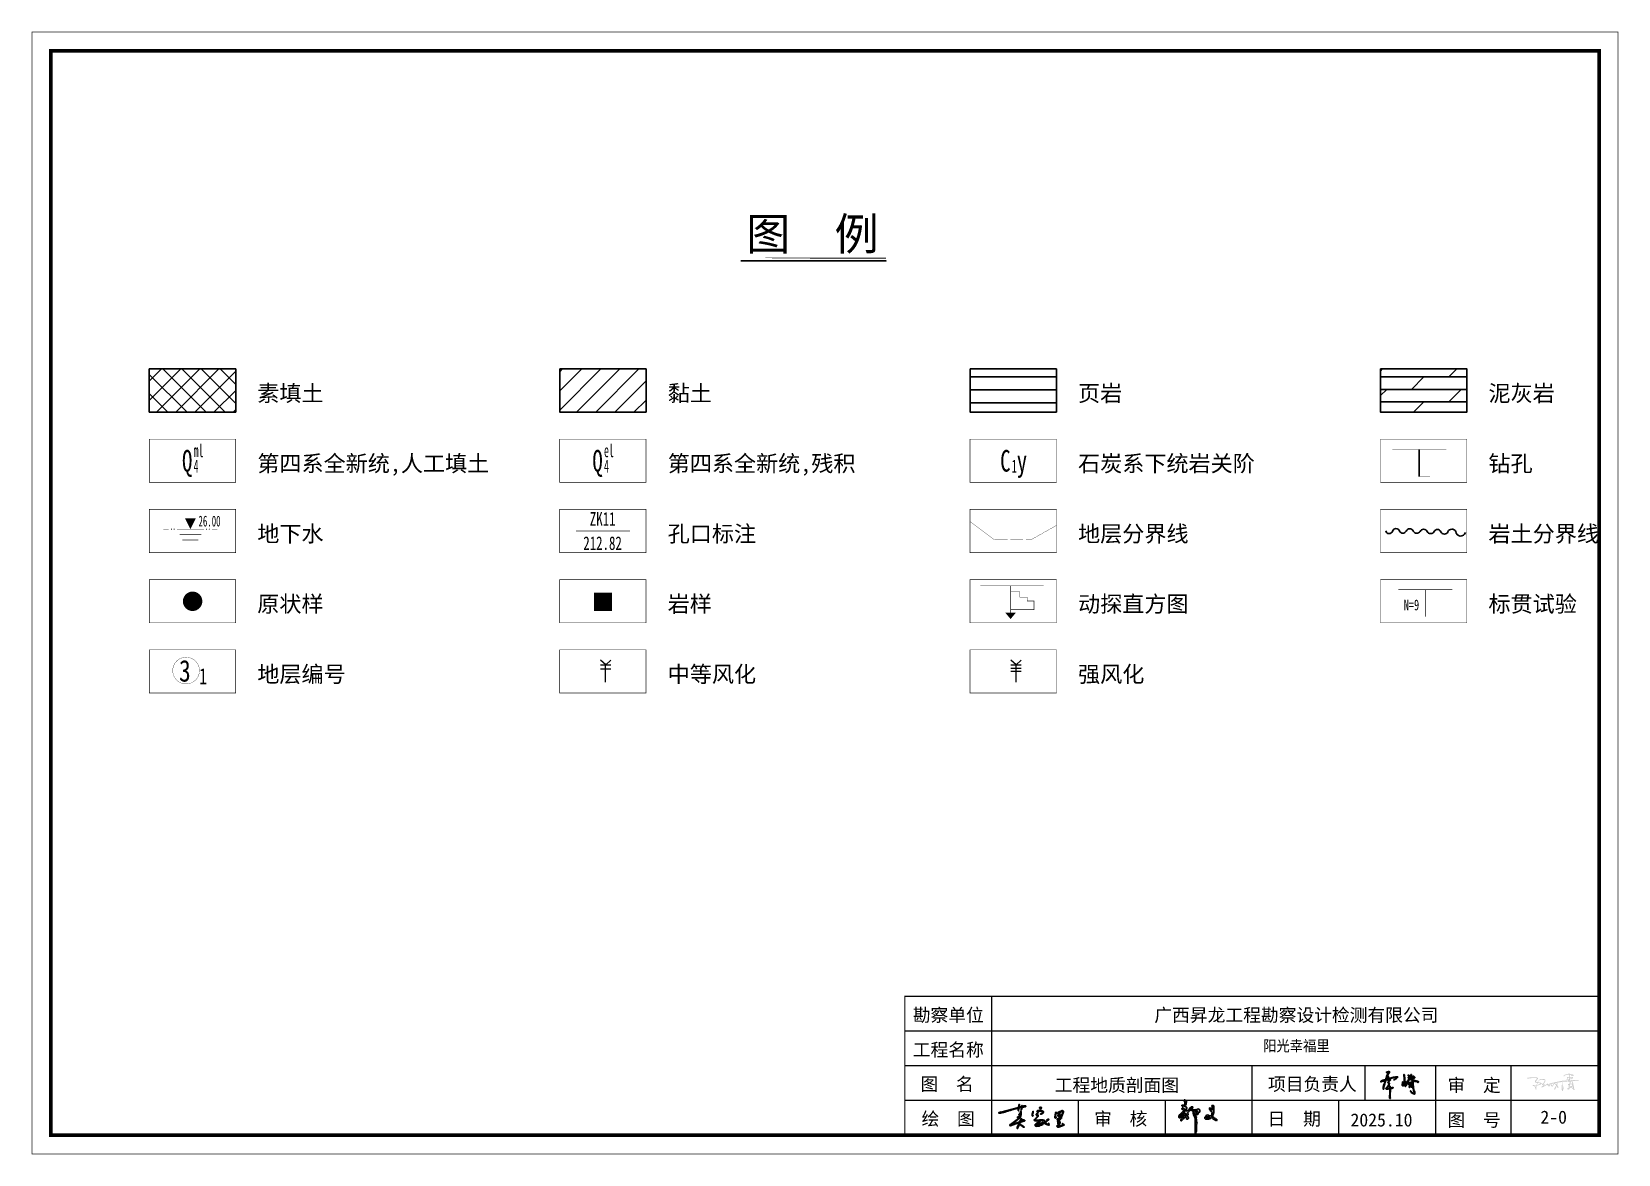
# Model space of a CAD drawing. Header units: millimetres. Extents: x -255 to 9196, y 129 to 426.
# Drawn here: x -254.6 to 165.6, y 129.3 to 426.4 of the extents above; entities that cross this region are included whole.
import ezdxf
from ezdxf.enums import TextEntityAlignment as Align

# ---------------------------------------------------------------- set-up
doc = ezdxf.new("R2010")
doc.units = ezdxf.units.MM
doc.layers.add('不打印', color=7, linetype='Continuous', plot=False)
doc.layers.add('地质-图例', color=7, linetype='Continuous')
doc.layers.add('地质-图框', color=7, linetype='Continuous')
doc.styles.add('LZ_FONTS_FS', font='simfang_0.ttf', dxfattribs={"width": 0.7})
doc.styles.add('LZ_PMT_BZ', font='simfang_0.ttf', dxfattribs={"width": 0.7, "height": 3})
doc.styles.add('LZ_PMT_LINE', font='SIMSUN_0.TTF', dxfattribs={"height": 2})
doc.styles.get("Standard").update_dxf_attribs({"font": 'simfang_0.ttf', "height": 2.5})
doc.styles.add('图例文字', font='simfang_0.ttf', dxfattribs={"width": 0.7, "height": 3})

msp = doc.modelspace()

# ---------------------------------------------------------------- texts
for s, p in [('勘察单位', (-21.26, 164.39)), ('工程名称', (-21.26, 155.2)), ('图  名', (-19.23, 146.11)), ('项目负责人', (72.81, 146.11)), ('审  定', (120.35, 145.81)), ('绘  图', (-18.94, 136.92)), ('审  核', (26.74, 136.92)), ('日  期', (72.7, 136.92)), ('2025.10', (94.65, 136.62)), ('图  号', (120.35, 136.62)), ('2-0', (144.94, 137.37))]:
    msp.add_text(s, height=3.447).set_placement(p)
at = {"style": 'LZ_PMT_LINE'}
msp.add_text('广西昇龙工程勘察设计检测有限公司', height=3.4474, dxfattribs=at).set_placement((80.33, 164.39), align=Align.CENTER)
at = {"width": 0.9}
msp.add_text('阳光幸福里', height=2.873, dxfattribs=at).set_placement((80.33, 156.53), align=Align.CENTER)
msp.add_text('工程地质剖面图', height=3.447).set_placement((32.79, 145.84), align=Align.CENTER)
at = {"layer": '地质-图例', "color": 7, "linetype": 'Continuous', "style": '图例文字'}
for s, p in [('素填土', (-194.85, 328.57)), ('黏土', (-86.17, 328.57)), ('页岩', (22.51, 328.57)), ('泥灰岩', (131.19, 328.57)), ('第四系全新统,人工填土', (-194.85, 309.98)), ('第四系全新统,残积', (-86.17, 309.98)), ('石炭系下统岩关阶', (22.51, 309.98)), ('钻孔', (131.19, 309.98)), ('地下水', (-194.85, 291.39)), ('孔口标注', (-86.17, 291.39)), ('地层分界线', (22.51, 291.39)), ('岩土分界线', (131.19, 291.39)), ('原状样', (-194.85, 272.8)), ('岩样', (-86.17, 272.8)), ('动探直方图', (22.51, 272.8)), ('标贯试验', (131.19, 272.8)), ('地层编号', (-194.85, 254.21)), ('中等风化', (-86.17, 254.21)), ('强风化', (22.51, 254.21))]:
    msp.add_text(s, height=4.29, dxfattribs=at).set_placement(p)
for s, height, width, p in [('Q', 5.72, 0.7, (-214.78, 309.98)), ('ml', 3.432, 0.56, (-211.72, 313.8)), ('Q', 5.72, 0.7, (-106.1, 309.98)), ('el', 3.432, 0.56, (-103.04, 313.8)), ('C', 5.72, 0.7, (1.89, 309.98)), ('4', 3.43, 0.56, (-211.72, 309.7)), ('4', 3.43, 0.56, (-103.04, 309.7)), ('1', 3.43, 0.56, (4.95, 309.7)), ('y', 5.72, 0.7, (6.28, 309.98))]:
    msp.add_text(s, height=height, dxfattribs=dict(at, width=width)).set_placement(p)
at = {"layer": '地质-图例', "color": 0, "linetype": 'Continuous', "style": '图例文字', "width": 0.7}
for s, p in [('ZK11', (-106.79, 295.68)), ('212.82', (-108.52, 289.25))]:
    msp.add_text(s, height=3.575, dxfattribs=at).set_placement(p)

# ---------------------------------------------------------------- blocks, each defined once
blk = doc.blocks.new('tlgkzk')
for points, const_width in [([(2.17, 6.08), (12.17, 6.08)], 0.1), ([(7.17, 6.08), (7.17, 1.08)], 0.3), ([(7.17, 1.08), (9.17, 1.08)], 0.1)]:
    blk.add_lwpolyline(points, dxfattribs=dict(const_width=const_width))
blk = doc.blocks.new('tlgkdxs')
blk.add_lwpolyline([(7.61, 4.34, 0, 2, 0), (7.61, 6.34, 2, 2, 0)], format="xyseb")
at = {"const_width": 0.1}
for points in [[(2.61, 4.34), (3.61, 4.34)], [(5.11, 4.34), (10.11, 4.34)], [(5.61, 3.34), (9.61, 3.34)], [(12.61, 4.34), (11.61, 4.34)], [(6.11, 2.34), (9.11, 2.34)]]:
    blk.add_lwpolyline(points, dxfattribs=at)
for points in [[(4.06, 4.34, 1), (4.16, 4.34, 1)], [(4.56, 4.34, 1), (4.66, 4.34, 1)], [(10.56, 4.34, 1), (10.66, 4.34, 1)], [(11.06, 4.34, 1), (11.16, 4.34, 1)]]:
    blk.add_lwpolyline(points, format="xyb", close=True, dxfattribs=at)
at = {"style": 'LZ_FONTS_FS', "width": 0.6}
blk.add_text('26.00', height=2, dxfattribs=at).set_placement((9.11, 4.84))
blk = doc.blocks.new('dcfjx')
at = {"lineweight": 5, "const_width": 0.05}
blk.add_lwpolyline([(-8, 1.76), (-3.44, -1.66), (3.48, -1.51), (8, 1.04)], dxfattribs=at)
blk = doc.blocks.new('bzhjcx')
for centre, radius, start, end in [((-6.38, 0.2), 0.671, 195.5603, 341.7141), ((-5.11, -0.21), 0.666, 21.078, 161.7141), ((-3.85, 0.27), 0.678, 201.078, 336.13), ((-2.58, -0.3), 0.719, 23.87, 156.13), ((-0.02, -0.43), 0.745, 26.7886, 150.5491), ((2.55, -0.41), 0.694, 23.9965, 153.2114), ((5.22, -0.45), 0.794, 26.4323, 156.0035), ((-1.28, 0.28), 0.702, 203.87, 330.5491), ((1.29, 0.23), 0.719, 206.7886, 333.2114), ((3.84, 0.16), 0.719, 203.9965, 336.0035), ((6.86, -0.02), 0.926, 184.5258, 341.9969)]:
    blk.add_arc(centre, radius, start, end)
blk = doc.blocks.new('土原状样')
blk.add_hatch(color=1).paths.add_polyline_path([(1.82, -0.01, 1), (-1.78, -0.01, 1)])
at = {"color": 6}
blk.add_circle((0.02, -0.04), 1.5, dxfattribs=at)
blk = doc.blocks.new('岩石样')
blk.add_hatch(color=1).paths.add_polyline_path([(-1.67, -1.8), (1.7, -1.8), (1.7, 1.58), (-1.67, 1.58)])
at = {"color": 6}
blk.add_lwpolyline([(-0.77, 0.69), (-0.77, -0.81), (0.73, -0.81), (0.73, 0.69)], close=True, dxfattribs=at)
blk = doc.blocks.new('tlgkdtzft')
at = {"const_width": 0.1}
for points in [[(1.92, 7.67), (13.62, 7.67)], [(7.44, 6.29), (9.21, 6.29), (9.21, 5.05), (10.58, 5.05), (10.58, 4.18), (11.85, 4.18), (11.85, 2.18), (7.44, 2.18)], [(7.5, 7.67), (7.5, 1.5)]]:
    blk.add_lwpolyline(points, dxfattribs=at)
blk.add_lwpolyline([(7.5, 0, 0, 2, 0), (7.5, 1.5, 2, 2, 0)], format="xyseb")
blk = doc.blocks.new('tlgkbg')
at = {"const_width": 0.1}
for points in [[(3.3, 6.16), (13.3, 6.16)], [(8.3, 6.16), (8.3, 1.16)]]:
    blk.add_lwpolyline(points, dxfattribs=at)
at = {"style": 'LZ_PMT_BZ', "width": 0.7}
blk.add_text('N=9', height=2, dxfattribs=at).set_placement((4.31, 2.32))
blk = doc.blocks.new('tlgkdcbh')
at = {"const_width": 0.05}
blk.add_lwpolyline([(4.34, 4.16, 1), (9.29, 4.16, 1)], format="xyb", close=True, dxfattribs=at)
at = {"style": 'LZ_PMT_BZ'}
for s, height, width, p in [('3', 4, 0.8, (5.5, 2.12)), ('1', 3, 0.7, (9.24, 1.62))]:
    blk.add_text(s, height=height, dxfattribs=dict(at, width=width)).set_placement(p)
blk = doc.blocks.new('FHzhong')
at = {"color": 1, "lineweight": 0}
for p, q in [((1.06, 1.62), (0.57, 2.04)), ((0.57, 1.62), (1.53, 1.62)), ((1.05, 0), (1.05, 1.62)), ((1.06, 1.62), (1.53, 2.04)), ((0.57, 1.25), (1.53, 1.25))]:
    blk.add_line(p, q, dxfattribs=at)
blk = doc.blocks.new('FHqiang')
at = {"color": 1, "lineweight": 0}
for p, q in [((1.06, 1.62), (0.57, 2.04)), ((0.57, 1.62), (1.53, 1.62)), ((1.05, 0), (1.05, 1.62)), ((1.06, 1.62), (1.53, 2.04)), ((0.57, 1.32), (1.53, 1.32)), ((0.57, 1.02), (1.53, 1.02))]:
    blk.add_line(p, q, dxfattribs=at)
blk = doc.blocks.new('WipeoutBlock')
blk.add_wipeout([(0, 0), (0, 1), (1, 1), (1, 0)])
blk = doc.blocks.new('zhengyi')
h = blk.add_hatch(color=256)
h.dxf.hatch_style = 1
h.paths.add_polyline_path([(256.693, 181.627), (256.708, 181.638), (256.715, 181.643), (256.717, 181.651), (256.713, 181.659), (256.726, 181.657), (256.735, 181.66), (256.745, 181.669), (256.745, 181.673), (256.745, 181.675), (256.745, 181.68), (256.765, 181.68), (256.765, 181.711), (256.761, 181.711), (256.759, 181.711), (256.755, 181.711), (256.755, 181.721), (256.734, 181.721), (256.725, 181.697), (256.717, 181.686), (256.698, 181.669), (256.679, 181.655), (256.663, 181.652), (256.64, 181.659), (256.64, 181.669), (256.63, 181.669), (256.626, 181.652), (256.616, 181.642), (256.599, 181.638), (256.599, 181.628), (256.609, 181.628), (256.607, 181.624), (256.61, 181.618), (256.614, 181.617), (256.607, 181.593), (256.598, 181.58), (256.578, 181.565), (256.547, 181.565), (256.536, 181.565), (256.535, 181.556), (256.523, 181.55), (256.515, 181.555), (256.511, 181.547), (256.517, 181.535), (256.526, 181.534), (256.526, 181.513), (256.536, 181.513), (256.539, 181.522), (256.541, 181.526), (256.547, 181.534), (256.555, 181.539), (256.566, 181.533), (256.567, 181.523), (256.588, 181.523), (256.588, 181.532), (256.588, 181.536), (256.588, 181.544), (256.601, 181.547), (256.607, 181.548), (256.62, 181.549), (256.626, 181.537), (256.637, 181.531), (256.651, 181.534), (256.651, 181.544), (256.64, 181.544), (256.633, 181.555), (256.632, 181.563), (256.635, 181.575), (256.641, 181.588), (256.644, 181.594), (256.644, 181.596), (256.651, 181.607), (256.645, 181.594), (256.644, 181.594), (256.649, 181.58), (256.661, 181.575), (256.661, 181.555), (256.672, 181.555), (256.672, 181.55), (256.672, 181.548), (256.672, 181.544), (256.682, 181.544), (256.682, 181.555), (256.697, 181.563), (256.699, 181.585), (256.687, 181.596), (256.687, 181.615)])
h.paths.add_polyline_path([(256.666, 181.732), (256.653, 181.746), (256.638, 181.749), (256.62, 181.742), (256.618, 181.759), (256.625, 181.771), (256.64, 181.779), (256.65, 181.805), (256.654, 181.819), (256.656, 181.846), (256.655, 181.868), (256.648, 181.881), (256.63, 181.893), (256.622, 181.9), (256.609, 181.897), (256.604, 181.888), (256.602, 181.884), (256.605, 181.878), (256.609, 181.878), (256.619, 181.848), (256.621, 181.831), (256.62, 181.799), (256.611, 181.791), (256.607, 181.787), (256.599, 181.779), (256.582, 181.782), (256.574, 181.783), (256.557, 181.784), (256.553, 181.773), (256.557, 181.763), (256.567, 181.758), (256.58, 181.751), (256.583, 181.732), (256.573, 181.721), (256.56, 181.715), (256.555, 181.704), (256.557, 181.69), (256.568, 181.683), (256.584, 181.688), (256.588, 181.7), (256.602, 181.703), (256.613, 181.697), (256.62, 181.685), (256.576, 181.641), (256.554, 181.619), (256.51, 181.575), (256.494, 181.554), (256.489, 181.539), (256.489, 181.513), (256.499, 181.501), (256.511, 181.498), (256.526, 181.503), (256.526, 181.534), (256.517, 181.535), (256.511, 181.547), (256.515, 181.555), (256.523, 181.55), (256.535, 181.556), (256.536, 181.565), (256.547, 181.565), (256.547, 181.575), (256.567, 181.592), (256.578, 181.6), (256.599, 181.617), (256.599, 181.628), (256.599, 181.638), (256.616, 181.642), (256.626, 181.652), (256.63, 181.669), (256.64, 181.669), (256.64, 181.68), (256.645, 181.68), (256.647, 181.68), (256.651, 181.68), (256.662, 181.698), (256.666, 181.71)])
h.paths.add_polyline_path([(256.698, 181.518), (256.682, 181.534), (256.682, 181.544), (256.672, 181.544), (256.672, 181.548), (256.672, 181.55), (256.672, 181.555), (256.651, 181.555), (256.651, 181.544), (256.651, 181.534), (256.637, 181.531), (256.626, 181.537), (256.62, 181.549), (256.607, 181.548), (256.601, 181.547), (256.588, 181.544), (256.588, 181.536), (256.588, 181.532), (256.588, 181.523), (256.578, 181.523), (256.578, 181.513), (256.569, 181.51), (256.564, 181.508), (256.557, 181.503), (256.559, 181.489), (256.554, 181.478), (256.541, 181.471), (256.532, 181.462), (256.529, 181.453), (256.531, 181.44), (256.533, 181.434), (256.542, 181.431), (256.547, 181.435), (256.575, 181.465), (256.589, 181.481), (256.614, 181.513), (256.633, 181.517), (256.646, 181.514), (256.661, 181.503), (256.661, 181.49), (256.661, 181.484), (256.661, 181.471), (256.678, 181.468), (256.69, 181.471), (256.703, 181.482), (256.704, 181.504)])
h.paths.add_polyline_path([(256.872, 181.624), (256.865, 181.632), (256.849, 181.643), (256.854, 181.65), (256.862, 181.652), (256.87, 181.648), (256.87, 181.659), (256.849, 181.659), (256.849, 181.68), (256.818, 181.68), (256.818, 181.669), (256.825, 181.67), (256.831, 181.666), (256.833, 181.659), (256.837, 181.654), (256.834, 181.645), (256.828, 181.643), (256.824, 181.641), (256.818, 181.644), (256.818, 181.648), (256.807, 181.648), (256.807, 181.586), (256.818, 181.586), (256.818, 181.596), (256.824, 181.602), (256.83, 181.603), (256.838, 181.602), (256.849, 181.597), (256.853, 181.586), (256.849, 181.575), (256.87, 181.575), (256.87, 181.596), (256.878, 181.596), (256.882, 181.596), (256.89, 181.596), (256.89, 181.607), (256.88, 181.607)])
h.paths.add_polyline_path([(256.831, 181.666), (256.825, 181.67), (256.818, 181.669), (256.818, 181.68), (256.807, 181.68), (256.808, 181.687), (256.804, 181.694), (256.797, 181.695), (256.787, 181.7), (256.784, 181.713), (256.791, 181.721), (256.798, 181.729), (256.796, 181.743), (256.786, 181.747), (256.773, 181.744), (256.766, 181.741), (256.755, 181.732), (256.755, 181.711), (256.759, 181.711), (256.761, 181.711), (256.765, 181.711), (256.765, 181.68), (256.765, 181.669), (256.78, 181.66), (256.79, 181.658), (256.807, 181.659), (256.807, 181.648), (256.818, 181.648), (256.818, 181.644), (256.824, 181.641), (256.828, 181.643), (256.834, 181.645), (256.837, 181.654), (256.833, 181.659)])
h.paths.add_polyline_path([(256.953, 181.68), (256.933, 181.695), (256.912, 181.697), (256.89, 181.685), (256.876, 181.677), (256.861, 181.679), (256.849, 181.69), (256.849, 181.659), (256.901, 181.659), (256.898, 181.655), (256.901, 181.649), (256.906, 181.648), (256.91, 181.635), (256.904, 181.622), (256.89, 181.617), (256.89, 181.607), (256.89, 181.596), (256.882, 181.596), (256.878, 181.596), (256.87, 181.596), (256.87, 181.575), (256.911, 181.575), (256.917, 181.594), (256.923, 181.604), (256.937, 181.617), (256.953, 181.637), (256.958, 181.654)])
h.paths.add_polyline_path([(256.879, 181.52), (256.874, 181.534), (256.859, 181.544), (256.859, 181.575), (256.849, 181.575), (256.853, 181.586), (256.849, 181.597), (256.838, 181.602), (256.83, 181.603), (256.824, 181.602), (256.818, 181.596), (256.818, 181.586), (256.818, 181.565), (256.837, 181.526), (256.844, 181.504), (256.849, 181.461), (256.849, 181.323), (256.849, 181.255), (256.849, 181.117), (256.857, 181.117), (256.861, 181.117), (256.87, 181.117), (256.862, 181.154), (256.865, 181.176), (256.88, 181.211), (256.88, 181.269), (256.88, 181.298), (256.88, 181.357), (256.89, 181.368), (256.893, 181.378), (256.89, 181.393), (256.884, 181.437), (256.881, 181.459), (256.875, 181.503)])
h.paths.add_polyline_path([(257.234, 181.544), (257.226, 181.54), (257.222, 181.538), (257.213, 181.534), (257.213, 181.544), (257.172, 181.544), (257.149, 181.562), (257.124, 181.564), (257.099, 181.549), (257.086, 181.537), (257.08, 181.531), (257.068, 181.518), (257.063, 181.499), (257.066, 181.487), (257.078, 181.471), (257.124, 181.468), (257.148, 181.47), (257.193, 181.482), (257.197, 181.49), (257.199, 181.494), (257.203, 181.503), (257.217, 181.505), (257.228, 181.499), (257.234, 181.487), (257.261, 181.473), (257.274, 181.465), (257.297, 181.445), (257.308, 181.441), (257.314, 181.438), (257.323, 181.43), (257.331, 181.446), (257.335, 181.455), (257.344, 181.471), (257.328, 181.465), (257.313, 181.469), (257.302, 181.482), (257.28, 181.493), (257.269, 181.502), (257.255, 181.523), (257.247, 181.523), (257.243, 181.523), (257.234, 181.523)])
h.paths.add_polyline_path([(257.168, 181.518), (257.169, 181.511), (257.167, 181.503), (257.153, 181.489), (257.138, 181.485), (257.12, 181.492), (257.119, 181.501), (257.107, 181.507), (257.099, 181.503), (257.099, 181.511), (257.099, 181.515), (257.099, 181.523), (257.124, 181.523), (257.136, 181.523), (257.161, 181.523)], flags=16)
h.paths.add_polyline_path([(257.265, 181.663), (257.265, 181.696), (257.265, 181.763), (257.252, 181.774), (257.241, 181.777), (257.224, 181.773), (257.227, 181.736), (257.229, 181.717), (257.234, 181.68), (257.226, 181.68), (257.222, 181.68), (257.213, 181.68), (257.208, 181.696), (257.203, 181.703), (257.193, 181.716), (257.185, 181.723), (257.171, 181.72), (257.167, 181.711), (257.167, 181.693), (257.171, 181.683), (257.182, 181.669), (257.198, 181.65), (257.208, 181.641), (257.229, 181.628), (257.235, 181.621), (257.232, 181.61), (257.224, 181.607), (257.224, 181.596), (257.234, 181.596), (257.234, 181.584), (257.234, 181.578), (257.234, 181.565), (257.255, 181.565), (257.248, 181.576), (257.253, 181.592), (257.265, 181.596)])
h.paths.add_polyline_path([(257.245, 181.565), (257.234, 181.565), (257.234, 181.578), (257.234, 181.584), (257.234, 181.596), (257.224, 181.596), (257.224, 181.565), (257.22, 181.565), (257.218, 181.565), (257.213, 181.565), (257.213, 181.534), (257.222, 181.538), (257.226, 181.54), (257.234, 181.544), (257.234, 181.534), (257.245, 181.534)])
for p, q in [((256.557, 181.784), (256.553, 181.773)), ((256.553, 181.773), (256.557, 181.763)), ((256.56, 181.715), (256.555, 181.704)), ((256.555, 181.704), (256.557, 181.69)), ((256.574, 181.783), (256.557, 181.784)), ((256.557, 181.763), (256.567, 181.758)), ((256.557, 181.69), (256.568, 181.683)), ((256.573, 181.721), (256.56, 181.715)), ((256.567, 181.758), (256.58, 181.751)), ((256.583, 181.732), (256.573, 181.721)), ((256.582, 181.782), (256.574, 181.783)), ((256.58, 181.751), (256.583, 181.732)), ((256.599, 181.779), (256.582, 181.782)), ((256.584, 181.688), (256.588, 181.7)), ((256.588, 181.7), (256.602, 181.703)), ((256.607, 181.787), (256.599, 181.779)), ((256.604, 181.888), (256.602, 181.884)), ((256.602, 181.884), (256.605, 181.878)), ((256.602, 181.703), (256.613, 181.697)), ((256.609, 181.897), (256.604, 181.888)), ((256.605, 181.878), (256.609, 181.878)), ((256.611, 181.791), (256.607, 181.787)), ((256.622, 181.9), (256.609, 181.897)), ((256.609, 181.878), (256.619, 181.848)), ((256.62, 181.799), (256.611, 181.791)), ((256.613, 181.697), (256.62, 181.685)), ((256.618, 181.759), (256.625, 181.771)), ((256.62, 181.742), (256.618, 181.759)), ((256.619, 181.848), (256.621, 181.831)), ((256.621, 181.831), (256.62, 181.799)), ((256.638, 181.749), (256.62, 181.742)), ((256.63, 181.893), (256.622, 181.9)), ((256.625, 181.771), (256.64, 181.779)), ((256.648, 181.881), (256.63, 181.893)), ((256.653, 181.746), (256.638, 181.749)), ((256.64, 181.779), (256.65, 181.805)), ((256.655, 181.868), (256.648, 181.881)), ((256.65, 181.805), (256.654, 181.819)), ((256.651, 181.68), (256.662, 181.698)), ((256.666, 181.732), (256.653, 181.746)), ((256.654, 181.819), (256.656, 181.846)), ((256.656, 181.846), (256.655, 181.868)), ((256.662, 181.698), (256.666, 181.71)), ((256.666, 181.71), (256.666, 181.732)), ((256.725, 181.697), (256.717, 181.686)), ((256.734, 181.721), (256.725, 181.697)), ((256.755, 181.721), (256.734, 181.721)), ((256.734, 181.721), (256.755, 181.721)), ((256.755, 181.721), (256.734, 181.721)), ((256.766, 181.741), (256.755, 181.732)), ((256.755, 181.732), (256.755, 181.711)), ((256.755, 181.711), (256.755, 181.732)), ((256.755, 181.732), (256.755, 181.711)), ((256.755, 181.711), (256.755, 181.721)), ((256.755, 181.721), (256.755, 181.711)), ((256.755, 181.711), (256.755, 181.721)), ((256.755, 181.711), (256.759, 181.711)), ((256.759, 181.711), (256.755, 181.711)), ((256.759, 181.711), (256.761, 181.711)), ((256.761, 181.711), (256.759, 181.711)), ((256.761, 181.711), (256.765, 181.711)), ((256.765, 181.711), (256.761, 181.711)), ((256.765, 181.711), (256.765, 181.669)), ((256.765, 181.669), (256.765, 181.711)), ((256.765, 181.711), (256.765, 181.669)), ((256.765, 181.68), (256.765, 181.711)), ((256.765, 181.711), (256.765, 181.68)), ((256.765, 181.68), (256.765, 181.711)), ((256.773, 181.744), (256.766, 181.741)), ((256.786, 181.747), (256.773, 181.744)), ((256.784, 181.713), (256.791, 181.721)), ((256.787, 181.7), (256.784, 181.713)), ((256.796, 181.743), (256.786, 181.747)), ((256.797, 181.695), (256.787, 181.7)), ((256.791, 181.721), (256.798, 181.729)), ((256.798, 181.729), (256.796, 181.743)), ((256.804, 181.694), (256.797, 181.695)), ((256.808, 181.687), (256.804, 181.694)), ((256.861, 181.679), (256.849, 181.69)), ((256.849, 181.69), (256.849, 181.659)), ((256.849, 181.659), (256.849, 181.69)), ((256.849, 181.69), (256.849, 181.659)), ((256.912, 181.697), (256.89, 181.685)), ((256.933, 181.695), (256.912, 181.697)), ((256.953, 181.68), (256.933, 181.695)), ((257.171, 181.72), (257.167, 181.711)), ((257.167, 181.711), (257.167, 181.693)), ((257.167, 181.693), (257.171, 181.683)), ((257.185, 181.723), (257.171, 181.72)), ((257.193, 181.716), (257.185, 181.723)), ((257.203, 181.703), (257.193, 181.716)), ((257.208, 181.696), (257.203, 181.703)), ((257.213, 181.68), (257.208, 181.696)), ((257.241, 181.777), (257.224, 181.773)), ((257.224, 181.773), (257.227, 181.736)), ((257.227, 181.736), (257.229, 181.717)), ((257.229, 181.717), (257.234, 181.68)), ((257.252, 181.774), (257.241, 181.777)), ((257.265, 181.763), (257.252, 181.774)), ((257.265, 181.696), (257.265, 181.763)), ((257.265, 181.663), (257.265, 181.696)), ((256.494, 181.554), (256.489, 181.539)), ((256.489, 181.539), (256.489, 181.513)), ((256.489, 181.513), (256.499, 181.501)), ((256.51, 181.575), (256.494, 181.554)), ((256.499, 181.501), (256.511, 181.498)), ((256.554, 181.619), (256.51, 181.575)), ((256.515, 181.555), (256.511, 181.547)), ((256.511, 181.547), (256.515, 181.555)), ((256.511, 181.547), (256.517, 181.535)), ((256.517, 181.535), (256.511, 181.547)), ((256.511, 181.498), (256.526, 181.503)), ((256.523, 181.55), (256.515, 181.555)), ((256.515, 181.555), (256.523, 181.55)), ((256.517, 181.535), (256.526, 181.534)), ((256.526, 181.534), (256.517, 181.535)), ((256.535, 181.556), (256.523, 181.55)), ((256.523, 181.55), (256.535, 181.556)), ((256.526, 181.534), (256.526, 181.513)), ((256.526, 181.513), (256.526, 181.534)), ((256.526, 181.534), (256.526, 181.513)), ((256.526, 181.503), (256.526, 181.534)), ((256.526, 181.534), (256.526, 181.503)), ((256.526, 181.503), (256.526, 181.534)), ((256.526, 181.513), (256.536, 181.513)), ((256.536, 181.513), (256.526, 181.513)), ((256.526, 181.513), (256.536, 181.513)), ((256.532, 181.462), (256.529, 181.453)), ((256.529, 181.453), (256.531, 181.44)), ((256.531, 181.44), (256.533, 181.434)), ((256.541, 181.471), (256.532, 181.462)), ((256.533, 181.434), (256.542, 181.431)), ((256.536, 181.565), (256.535, 181.556)), ((256.535, 181.556), (256.536, 181.565)), ((256.578, 181.565), (256.536, 181.565)), ((256.536, 181.565), (256.578, 181.565)), ((256.578, 181.565), (256.536, 181.565)), ((256.536, 181.565), (256.547, 181.565)), ((256.547, 181.565), (256.536, 181.565)), ((256.536, 181.565), (256.547, 181.565)), ((256.536, 181.513), (256.539, 181.522)), ((256.539, 181.522), (256.541, 181.526)), ((256.541, 181.526), (256.547, 181.534)), ((256.554, 181.478), (256.541, 181.471)), ((256.542, 181.431), (256.547, 181.435)), ((256.547, 181.575), (256.567, 181.592)), ((256.567, 181.592), (256.547, 181.575)), ((256.547, 181.565), (256.547, 181.575)), ((256.547, 181.575), (256.547, 181.565)), ((256.547, 181.565), (256.547, 181.575)), ((256.547, 181.575), (256.547, 181.565)), ((256.547, 181.565), (256.547, 181.575)), ((256.547, 181.575), (256.547, 181.565)), ((256.547, 181.565), (256.578, 181.565)), ((256.578, 181.565), (256.547, 181.565)), ((256.547, 181.565), (256.578, 181.565)), ((256.547, 181.534), (256.555, 181.539)), ((256.547, 181.435), (256.575, 181.465)), ((256.576, 181.641), (256.554, 181.619)), ((256.559, 181.489), (256.554, 181.478)), ((256.555, 181.539), (256.566, 181.533)), ((256.564, 181.508), (256.557, 181.503)), ((256.557, 181.503), (256.559, 181.489)), ((256.569, 181.51), (256.564, 181.508)), ((256.566, 181.533), (256.567, 181.523)), ((256.567, 181.592), (256.578, 181.6)), ((256.578, 181.6), (256.567, 181.592)), ((256.567, 181.523), (256.588, 181.523)), ((256.588, 181.523), (256.567, 181.523)), ((256.567, 181.523), (256.588, 181.523)), ((256.568, 181.683), (256.584, 181.688)), ((256.578, 181.513), (256.569, 181.51)), ((256.575, 181.465), (256.589, 181.481)), ((256.62, 181.685), (256.576, 181.641)), ((256.578, 181.6), (256.599, 181.617)), ((256.599, 181.617), (256.578, 181.6)), ((256.598, 181.58), (256.578, 181.565)), ((256.578, 181.565), (256.598, 181.58)), ((256.588, 181.523), (256.578, 181.523)), ((256.578, 181.523), (256.588, 181.523)), ((256.588, 181.523), (256.578, 181.523)), ((256.578, 181.523), (256.578, 181.513)), ((256.578, 181.513), (256.578, 181.523)), ((256.578, 181.523), (256.578, 181.513)), ((256.588, 181.544), (256.601, 181.547)), ((256.601, 181.547), (256.588, 181.544)), ((256.588, 181.536), (256.588, 181.544)), ((256.588, 181.544), (256.588, 181.536)), ((256.588, 181.532), (256.588, 181.536)), ((256.588, 181.536), (256.588, 181.532)), ((256.588, 181.523), (256.588, 181.532)), ((256.588, 181.532), (256.588, 181.523)), ((256.589, 181.481), (256.614, 181.513)), ((256.607, 181.593), (256.598, 181.58)), ((256.598, 181.58), (256.607, 181.593)), ((256.616, 181.642), (256.599, 181.638)), ((256.599, 181.638), (256.616, 181.642)), ((256.599, 181.638), (256.599, 181.628)), ((256.599, 181.628), (256.599, 181.638)), ((256.599, 181.638), (256.599, 181.628)), ((256.599, 181.617), (256.599, 181.638)), ((256.599, 181.638), (256.599, 181.617)), ((256.599, 181.617), (256.599, 181.638)), ((256.599, 181.628), (256.609, 181.628)), ((256.609, 181.628), (256.599, 181.628)), ((256.599, 181.628), (256.609, 181.628)), ((256.609, 181.628), (256.599, 181.628)), ((256.599, 181.628), (256.609, 181.628)), ((256.609, 181.628), (256.599, 181.628)), ((256.599, 181.628), (256.599, 181.617)), ((256.599, 181.617), (256.599, 181.628)), ((256.599, 181.628), (256.599, 181.617)), ((256.601, 181.547), (256.607, 181.548)), ((256.607, 181.548), (256.601, 181.547)), ((256.609, 181.628), (256.607, 181.624)), ((256.607, 181.624), (256.609, 181.628)), ((256.607, 181.624), (256.61, 181.618)), ((256.61, 181.618), (256.607, 181.624)), ((256.614, 181.617), (256.607, 181.593)), ((256.607, 181.593), (256.614, 181.617)), ((256.607, 181.548), (256.62, 181.549)), ((256.62, 181.549), (256.607, 181.548)), ((256.61, 181.618), (256.614, 181.617)), ((256.614, 181.617), (256.61, 181.618)), ((256.614, 181.513), (256.633, 181.517)), ((256.626, 181.652), (256.616, 181.642)), ((256.616, 181.642), (256.626, 181.652)), ((256.62, 181.549), (256.626, 181.537)), ((256.626, 181.537), (256.62, 181.549)), ((256.63, 181.669), (256.626, 181.652)), ((256.626, 181.652), (256.63, 181.669)), ((256.626, 181.537), (256.637, 181.531)), ((256.637, 181.531), (256.626, 181.537)), ((256.64, 181.669), (256.63, 181.669)), ((256.63, 181.669), (256.64, 181.669)), ((256.64, 181.669), (256.63, 181.669)), ((256.63, 181.669), (256.64, 181.669)), ((256.64, 181.669), (256.63, 181.669)), ((256.63, 181.669), (256.64, 181.669)), ((256.632, 181.563), (256.635, 181.575)), ((256.635, 181.575), (256.632, 181.563)), ((256.633, 181.555), (256.632, 181.563)), ((256.632, 181.563), (256.633, 181.555)), ((256.64, 181.544), (256.633, 181.555)), ((256.633, 181.555), (256.64, 181.544)), ((256.633, 181.517), (256.646, 181.514)), ((256.635, 181.575), (256.641, 181.588)), ((256.641, 181.588), (256.635, 181.575)), ((256.637, 181.531), (256.651, 181.534)), ((256.651, 181.534), (256.637, 181.531)), ((256.64, 181.669), (256.64, 181.68)), ((256.64, 181.68), (256.64, 181.669)), ((256.64, 181.669), (256.64, 181.68)), ((256.64, 181.68), (256.645, 181.68)), ((256.64, 181.659), (256.64, 181.669)), ((256.64, 181.669), (256.64, 181.659)), ((256.64, 181.659), (256.64, 181.669)), ((256.663, 181.652), (256.64, 181.659)), ((256.651, 181.544), (256.64, 181.544)), ((256.64, 181.544), (256.651, 181.544)), ((256.651, 181.544), (256.64, 181.544)), ((256.64, 181.544), (256.651, 181.544)), ((256.651, 181.544), (256.64, 181.544)), ((256.64, 181.544), (256.651, 181.544)), ((256.641, 181.588), (256.645, 181.594)), ((256.645, 181.594), (256.641, 181.588)), ((256.651, 181.607), (256.644, 181.596)), ((256.644, 181.596), (256.651, 181.607)), ((256.644, 181.596), (256.649, 181.58)), ((256.649, 181.58), (256.644, 181.596)), ((256.645, 181.68), (256.647, 181.68)), ((256.645, 181.594), (256.651, 181.607)), ((256.651, 181.607), (256.645, 181.594)), ((256.646, 181.514), (256.661, 181.503)), ((256.647, 181.68), (256.651, 181.68)), ((256.649, 181.58), (256.661, 181.575)), ((256.661, 181.575), (256.649, 181.58)), ((256.672, 181.555), (256.651, 181.555)), ((256.651, 181.555), (256.672, 181.555)), ((256.672, 181.555), (256.651, 181.555)), ((256.651, 181.555), (256.651, 181.534)), ((256.651, 181.534), (256.651, 181.555)), ((256.651, 181.555), (256.651, 181.534)), ((256.651, 181.544), (256.651, 181.555)), ((256.651, 181.555), (256.651, 181.544)), ((256.651, 181.544), (256.651, 181.555)), ((256.651, 181.555), (256.661, 181.555)), ((256.661, 181.555), (256.651, 181.555)), ((256.651, 181.555), (256.661, 181.555)), ((256.651, 181.534), (256.651, 181.544)), ((256.651, 181.544), (256.651, 181.534)), ((256.651, 181.534), (256.651, 181.544)), ((256.661, 181.575), (256.661, 181.555)), ((256.661, 181.555), (256.661, 181.575)), ((256.661, 181.575), (256.661, 181.555)), ((256.661, 181.555), (256.661, 181.575)), ((256.661, 181.575), (256.661, 181.555)), ((256.661, 181.555), (256.661, 181.575)), ((256.661, 181.555), (256.672, 181.555)), ((256.672, 181.555), (256.661, 181.555)), ((256.661, 181.555), (256.672, 181.555)), ((256.661, 181.503), (256.661, 181.49)), ((256.661, 181.49), (256.661, 181.484)), ((256.661, 181.484), (256.661, 181.471)), ((256.661, 181.471), (256.678, 181.468)), ((256.679, 181.655), (256.663, 181.652)), ((256.672, 181.555), (256.672, 181.55)), ((256.672, 181.55), (256.672, 181.555)), ((256.672, 181.55), (256.672, 181.548)), ((256.672, 181.548), (256.672, 181.55)), ((256.672, 181.548), (256.672, 181.544)), ((256.672, 181.544), (256.672, 181.548)), ((256.672, 181.544), (256.682, 181.544)), ((256.682, 181.544), (256.672, 181.544)), ((256.672, 181.544), (256.682, 181.544)), ((256.682, 181.544), (256.672, 181.544)), ((256.672, 181.544), (256.682, 181.544)), ((256.682, 181.544), (256.672, 181.544)), ((256.678, 181.468), (256.69, 181.471)), ((256.698, 181.669), (256.679, 181.655)), ((256.682, 181.555), (256.697, 181.563)), ((256.682, 181.544), (256.682, 181.555)), ((256.682, 181.555), (256.682, 181.544)), ((256.682, 181.544), (256.682, 181.555)), ((256.682, 181.534), (256.682, 181.544)), ((256.682, 181.544), (256.682, 181.534)), ((256.682, 181.534), (256.682, 181.544)), ((256.698, 181.518), (256.682, 181.534)), ((256.687, 181.615), (256.693, 181.627)), ((256.687, 181.596), (256.687, 181.615)), ((256.699, 181.585), (256.687, 181.596)), ((256.69, 181.471), (256.703, 181.482)), ((256.693, 181.627), (256.708, 181.638)), ((256.697, 181.563), (256.699, 181.585)), ((256.717, 181.686), (256.698, 181.669)), ((256.704, 181.504), (256.698, 181.518)), ((256.703, 181.482), (256.704, 181.504)), ((256.708, 181.638), (256.715, 181.643)), ((256.717, 181.651), (256.713, 181.659)), ((256.713, 181.659), (256.726, 181.657)), ((256.715, 181.643), (256.717, 181.651)), ((256.726, 181.657), (256.735, 181.66)), ((256.735, 181.66), (256.745, 181.669)), ((256.745, 181.675), (256.745, 181.68)), ((256.745, 181.68), (256.765, 181.68)), ((256.765, 181.68), (256.745, 181.68)), ((256.745, 181.68), (256.765, 181.68)), ((256.745, 181.673), (256.745, 181.675)), ((256.745, 181.669), (256.745, 181.673)), ((256.765, 181.669), (256.78, 181.66)), ((256.78, 181.66), (256.79, 181.658)), ((256.79, 181.658), (256.807, 181.659)), ((256.807, 181.68), (256.808, 181.687)), ((256.818, 181.68), (256.807, 181.68)), ((256.807, 181.68), (256.818, 181.68)), ((256.818, 181.68), (256.807, 181.68)), ((256.807, 181.659), (256.807, 181.648)), ((256.807, 181.648), (256.807, 181.659)), ((256.807, 181.659), (256.807, 181.648)), ((256.818, 181.648), (256.807, 181.648)), ((256.807, 181.648), (256.818, 181.648)), ((256.818, 181.648), (256.807, 181.648)), ((256.807, 181.648), (256.807, 181.586)), ((256.807, 181.586), (256.807, 181.648)), ((256.807, 181.648), (256.807, 181.586)), ((256.807, 181.648), (256.818, 181.648)), ((256.818, 181.648), (256.807, 181.648)), ((256.807, 181.648), (256.818, 181.648)), ((256.807, 181.586), (256.818, 181.586)), ((256.818, 181.586), (256.807, 181.586)), ((256.807, 181.586), (256.818, 181.586)), ((256.849, 181.68), (256.818, 181.68)), ((256.818, 181.68), (256.849, 181.68)), ((256.849, 181.68), (256.818, 181.68)), ((256.818, 181.68), (256.818, 181.669)), ((256.818, 181.669), (256.818, 181.68)), ((256.818, 181.68), (256.818, 181.669)), ((256.818, 181.669), (256.818, 181.68)), ((256.818, 181.68), (256.818, 181.669)), ((256.818, 181.669), (256.818, 181.68)), ((256.818, 181.669), (256.825, 181.67)), ((256.825, 181.67), (256.818, 181.669)), ((256.818, 181.644), (256.818, 181.648)), ((256.818, 181.648), (256.818, 181.644)), ((256.824, 181.641), (256.818, 181.644)), ((256.818, 181.644), (256.824, 181.641)), ((256.824, 181.602), (256.818, 181.596)), ((256.818, 181.596), (256.824, 181.602)), ((256.818, 181.596), (256.818, 181.565)), ((256.818, 181.565), (256.818, 181.596)), ((256.818, 181.596), (256.818, 181.565)), ((256.818, 181.586), (256.818, 181.596)), ((256.818, 181.596), (256.818, 181.586)), ((256.818, 181.586), (256.818, 181.596)), ((256.818, 181.565), (256.837, 181.526)), ((256.828, 181.643), (256.824, 181.641)), ((256.824, 181.641), (256.828, 181.643)), ((256.83, 181.603), (256.824, 181.602)), ((256.824, 181.602), (256.83, 181.603)), ((256.825, 181.67), (256.831, 181.666)), ((256.831, 181.666), (256.825, 181.67)), ((256.834, 181.645), (256.828, 181.643)), ((256.828, 181.643), (256.834, 181.645)), ((256.838, 181.602), (256.83, 181.603)), ((256.83, 181.603), (256.838, 181.602)), ((256.831, 181.666), (256.833, 181.659)), ((256.833, 181.659), (256.831, 181.666)), ((256.833, 181.659), (256.837, 181.654)), ((256.837, 181.654), (256.833, 181.659)), ((256.837, 181.654), (256.834, 181.645)), ((256.834, 181.645), (256.837, 181.654)), ((256.837, 181.526), (256.844, 181.504)), ((256.849, 181.597), (256.838, 181.602)), ((256.838, 181.602), (256.849, 181.597)), ((256.844, 181.504), (256.849, 181.461)), ((256.849, 181.659), (256.849, 181.68)), ((256.849, 181.68), (256.849, 181.659)), ((256.849, 181.659), (256.849, 181.68)), ((256.87, 181.659), (256.849, 181.659)), ((256.849, 181.659), (256.87, 181.659)), ((256.87, 181.659), (256.849, 181.659)), ((256.849, 181.659), (256.901, 181.659)), ((256.901, 181.659), (256.849, 181.659)), ((256.849, 181.659), (256.901, 181.659)), ((256.849, 181.643), (256.854, 181.65)), ((256.854, 181.65), (256.849, 181.643)), ((256.865, 181.632), (256.849, 181.643)), ((256.849, 181.643), (256.865, 181.632)), ((256.853, 181.586), (256.849, 181.597)), ((256.849, 181.597), (256.853, 181.586)), ((256.849, 181.575), (256.853, 181.586)), ((256.853, 181.586), (256.849, 181.575)), ((256.859, 181.575), (256.849, 181.575)), ((256.849, 181.575), (256.859, 181.575)), ((256.859, 181.575), (256.849, 181.575)), ((256.849, 181.575), (256.87, 181.575)), ((256.87, 181.575), (256.849, 181.575)), ((256.849, 181.575), (256.87, 181.575)), ((256.849, 181.461), (256.849, 181.323)), ((256.854, 181.65), (256.862, 181.652)), ((256.862, 181.652), (256.854, 181.65)), ((256.859, 181.544), (256.859, 181.575)), ((256.859, 181.575), (256.859, 181.544)), ((256.859, 181.544), (256.859, 181.575)), ((256.874, 181.534), (256.859, 181.544)), ((256.876, 181.677), (256.861, 181.679)), ((256.862, 181.652), (256.87, 181.648)), ((256.87, 181.648), (256.862, 181.652)), ((256.872, 181.624), (256.865, 181.632)), ((256.865, 181.632), (256.872, 181.624)), ((256.87, 181.648), (256.87, 181.659)), ((256.87, 181.659), (256.87, 181.648)), ((256.87, 181.648), (256.87, 181.659)), ((256.901, 181.659), (256.87, 181.659)), ((256.87, 181.659), (256.901, 181.659)), ((256.901, 181.659), (256.87, 181.659)), ((256.87, 181.659), (256.87, 181.648)), ((256.87, 181.648), (256.87, 181.659)), ((256.87, 181.659), (256.87, 181.648)), ((256.87, 181.575), (256.87, 181.596)), ((256.87, 181.596), (256.87, 181.575)), ((256.87, 181.575), (256.87, 181.596)), ((256.87, 181.596), (256.878, 181.596)), ((256.878, 181.596), (256.87, 181.596)), ((256.87, 181.596), (256.87, 181.575)), ((256.87, 181.575), (256.87, 181.596)), ((256.87, 181.596), (256.87, 181.575)), ((256.87, 181.575), (256.911, 181.575)), ((256.911, 181.575), (256.87, 181.575)), ((256.87, 181.575), (256.911, 181.575)), ((256.88, 181.607), (256.872, 181.624)), ((256.872, 181.624), (256.88, 181.607)), ((256.879, 181.52), (256.874, 181.534)), ((256.875, 181.503), (256.879, 181.52)), ((256.881, 181.459), (256.875, 181.503)), ((256.89, 181.685), (256.876, 181.677)), ((256.878, 181.596), (256.882, 181.596)), ((256.882, 181.596), (256.878, 181.596)), ((256.89, 181.607), (256.88, 181.607)), ((256.88, 181.607), (256.89, 181.607)), ((256.89, 181.607), (256.88, 181.607)), ((256.88, 181.607), (256.89, 181.607)), ((256.89, 181.607), (256.88, 181.607)), ((256.88, 181.607), (256.89, 181.607)), ((256.88, 181.357), (256.89, 181.368)), ((256.88, 181.298), (256.88, 181.357)), ((256.884, 181.437), (256.881, 181.459)), ((256.882, 181.596), (256.89, 181.596)), ((256.89, 181.596), (256.882, 181.596)), ((256.89, 181.393), (256.884, 181.437)), ((256.904, 181.622), (256.89, 181.617)), ((256.89, 181.617), (256.904, 181.622)), ((256.89, 181.617), (256.89, 181.596)), ((256.89, 181.596), (256.89, 181.617)), ((256.89, 181.617), (256.89, 181.596)), ((256.89, 181.607), (256.89, 181.617)), ((256.89, 181.617), (256.89, 181.607)), ((256.89, 181.607), (256.89, 181.617)), ((256.89, 181.596), (256.89, 181.607)), ((256.89, 181.607), (256.89, 181.596)), ((256.89, 181.596), (256.89, 181.607)), ((256.893, 181.378), (256.89, 181.393)), ((256.89, 181.368), (256.893, 181.378)), ((256.901, 181.659), (256.898, 181.655)), ((256.898, 181.655), (256.901, 181.659)), ((256.898, 181.655), (256.901, 181.649)), ((256.901, 181.649), (256.898, 181.655)), ((256.901, 181.649), (256.906, 181.648)), ((256.906, 181.648), (256.901, 181.649)), ((256.91, 181.635), (256.904, 181.622)), ((256.904, 181.622), (256.91, 181.635)), ((256.906, 181.648), (256.91, 181.635)), ((256.91, 181.635), (256.906, 181.648)), ((256.911, 181.575), (256.917, 181.594)), ((256.917, 181.594), (256.923, 181.604)), ((256.923, 181.604), (256.937, 181.617)), ((256.937, 181.617), (256.953, 181.637)), ((256.958, 181.654), (256.953, 181.68)), ((256.953, 181.637), (256.958, 181.654)), ((257.068, 181.518), (257.063, 181.499)), ((257.063, 181.499), (257.066, 181.487)), ((257.066, 181.487), (257.078, 181.471)), ((257.08, 181.531), (257.068, 181.518)), ((257.078, 181.471), (257.124, 181.468)), ((257.086, 181.537), (257.08, 181.531)), ((257.099, 181.549), (257.086, 181.537)), ((257.124, 181.564), (257.099, 181.549)), ((257.124, 181.523), (257.099, 181.523)), ((257.099, 181.523), (257.099, 181.515)), ((257.099, 181.515), (257.099, 181.511)), ((257.099, 181.511), (257.099, 181.503)), ((257.099, 181.503), (257.107, 181.507)), ((257.107, 181.507), (257.119, 181.501)), ((257.119, 181.501), (257.12, 181.492)), ((257.12, 181.492), (257.138, 181.485)), ((257.149, 181.562), (257.124, 181.564)), ((257.136, 181.523), (257.124, 181.523)), ((257.124, 181.468), (257.148, 181.47)), ((257.161, 181.523), (257.136, 181.523)), ((257.138, 181.485), (257.153, 181.489)), ((257.148, 181.47), (257.193, 181.482)), ((257.172, 181.544), (257.149, 181.562)), ((257.153, 181.489), (257.167, 181.503)), ((257.168, 181.518), (257.161, 181.523)), ((257.167, 181.503), (257.169, 181.511)), ((257.169, 181.511), (257.168, 181.518)), ((257.171, 181.683), (257.182, 181.669)), ((257.213, 181.544), (257.172, 181.544)), ((257.172, 181.544), (257.213, 181.544)), ((257.213, 181.544), (257.172, 181.544)), ((257.182, 181.669), (257.198, 181.65)), ((257.193, 181.482), (257.197, 181.49)), ((257.197, 181.49), (257.199, 181.494)), ((257.198, 181.65), (257.208, 181.641)), ((257.199, 181.494), (257.203, 181.503)), ((257.203, 181.503), (257.217, 181.505)), ((257.208, 181.641), (257.229, 181.628)), ((257.222, 181.68), (257.213, 181.68)), ((257.218, 181.565), (257.213, 181.565)), ((257.213, 181.565), (257.213, 181.534)), ((257.213, 181.534), (257.213, 181.565)), ((257.213, 181.565), (257.213, 181.534)), ((257.213, 181.534), (257.213, 181.544)), ((257.213, 181.544), (257.213, 181.534)), ((257.213, 181.534), (257.213, 181.544)), ((257.222, 181.538), (257.213, 181.534)), ((257.213, 181.534), (257.222, 181.538)), ((257.217, 181.505), (257.228, 181.499)), ((257.22, 181.565), (257.218, 181.565)), ((257.224, 181.565), (257.22, 181.565)), ((257.226, 181.68), (257.222, 181.68)), ((257.226, 181.54), (257.222, 181.538)), ((257.222, 181.538), (257.226, 181.54)), ((257.232, 181.61), (257.224, 181.607)), ((257.224, 181.607), (257.224, 181.596)), ((257.224, 181.596), (257.224, 181.607)), ((257.224, 181.607), (257.224, 181.596)), ((257.234, 181.596), (257.224, 181.596)), ((257.224, 181.596), (257.234, 181.596)), ((257.234, 181.596), (257.224, 181.596)), ((257.224, 181.596), (257.224, 181.565)), ((257.224, 181.565), (257.224, 181.596)), ((257.224, 181.596), (257.224, 181.565)), ((257.224, 181.596), (257.234, 181.596)), ((257.234, 181.596), (257.224, 181.596)), ((257.224, 181.596), (257.234, 181.596)), ((257.234, 181.68), (257.226, 181.68)), ((257.234, 181.544), (257.226, 181.54)), ((257.226, 181.54), (257.234, 181.544)), ((257.228, 181.499), (257.234, 181.487)), ((257.229, 181.628), (257.235, 181.621)), ((257.235, 181.621), (257.232, 181.61)), ((257.234, 181.584), (257.234, 181.596)), ((257.234, 181.596), (257.234, 181.584)), ((257.234, 181.578), (257.234, 181.584)), ((257.234, 181.584), (257.234, 181.578)), ((257.234, 181.565), (257.234, 181.578)), ((257.234, 181.578), (257.234, 181.565)), ((257.245, 181.565), (257.234, 181.565)), ((257.234, 181.565), (257.245, 181.565)), ((257.245, 181.565), (257.234, 181.565)), ((257.234, 181.565), (257.255, 181.565)), ((257.255, 181.565), (257.234, 181.565)), ((257.234, 181.565), (257.255, 181.565)), ((257.234, 181.523), (257.234, 181.544)), ((257.234, 181.544), (257.234, 181.523)), ((257.234, 181.523), (257.234, 181.544)), ((257.234, 181.544), (257.234, 181.534)), ((257.234, 181.534), (257.234, 181.544)), ((257.234, 181.544), (257.234, 181.534)), ((257.234, 181.534), (257.245, 181.534)), ((257.245, 181.534), (257.234, 181.534)), ((257.234, 181.534), (257.245, 181.534)), ((257.243, 181.523), (257.234, 181.523)), ((257.234, 181.487), (257.261, 181.473)), ((257.247, 181.523), (257.243, 181.523)), ((257.245, 181.534), (257.245, 181.565)), ((257.245, 181.565), (257.245, 181.534)), ((257.245, 181.534), (257.245, 181.565)), ((257.255, 181.523), (257.247, 181.523)), ((257.248, 181.576), (257.253, 181.592)), ((257.255, 181.565), (257.248, 181.576)), ((257.253, 181.592), (257.265, 181.596)), ((257.269, 181.502), (257.255, 181.523)), ((257.261, 181.473), (257.274, 181.465)), ((257.265, 181.596), (257.265, 181.663)), ((257.28, 181.493), (257.269, 181.502)), ((257.274, 181.465), (257.297, 181.445)), ((257.302, 181.482), (257.28, 181.493)), ((257.297, 181.445), (257.308, 181.441)), ((257.313, 181.469), (257.302, 181.482)), ((257.308, 181.441), (257.314, 181.438)), ((257.328, 181.465), (257.313, 181.469)), ((257.314, 181.438), (257.323, 181.43)), ((257.323, 181.43), (257.331, 181.446)), ((257.344, 181.471), (257.328, 181.465)), ((257.331, 181.446), (257.335, 181.455)), ((257.335, 181.455), (257.344, 181.471)), ((256.849, 181.323), (256.849, 181.255)), ((256.849, 181.255), (256.849, 181.117)), ((256.849, 181.117), (256.857, 181.117)), ((256.857, 181.117), (256.861, 181.117)), ((256.861, 181.117), (256.87, 181.117)), ((256.862, 181.154), (256.865, 181.176)), ((256.87, 181.117), (256.862, 181.154)), ((256.865, 181.176), (256.88, 181.211)), ((256.88, 181.269), (256.88, 181.298)), ((256.88, 181.211), (256.88, 181.269))]:
    blk.add_line(p, q)

# ---------------------------------------------------------------- hatches: boundary and pattern name
at = {"linetype": 'Continuous'}
h = msp.add_hatch(color=0, dxfattribs=at)
edge = h.paths.add_edge_path()
edge.add_spline(control_points=[(104.82, 151), (104.82, 151), (104.6, 150.97), (104.47, 150.9), (104.31, 150.82), (104.19, 150.88), (104.16, 150.96), (104.2, 151.06), (104.34, 151.04), (104.51, 151.12), (104.72, 151.15), (105.03, 151.18), (105, 150.96), (104.94, 150.81), (104.84, 150.66), (104.75, 150.5), (104.64, 150.33), (104.54, 150.11), (104.45, 149.84), (104.31, 149.64), (104.27, 149.43), (104.21, 149.32), (104.11, 149.16), (104.28, 149.17), (104.38, 149.22), (104.51, 149.23), (104.66, 149.25), (104.59, 149.49), (104.63, 149.64), (104.59, 149.84), (104.77, 149.84), (104.71, 149.64), (104.74, 149.49), (104.72, 149.34), (104.78, 149.25), (104.98, 149.37), (105.26, 149.42), (105.67, 149.55), (106.07, 149.63), (106.46, 149.73), (106.79, 149.73), (107.01, 149.8), (107.19, 149.73), (107.09, 149.52), (106.85, 149.35), (106.56, 149.14), (106.3, 148.98), (106.18, 148.92), (106.11, 148.89), (106.21, 149), (106.3, 149.07), (106.5, 149.2), (106.66, 149.34), (106.79, 149.44), (106.83, 149.55), (106.67, 149.6), (106.02, 149.38), (105.39, 149.47), (104.72, 149.11), (104.75, 149.07), (104.72, 148.95), (104.77, 148.83), (104.75, 148.68), (104.84, 148.63), (104.91, 148.75), (105.02, 148.83), (105.11, 148.92), (105.18, 149), (105.27, 148.98), (105.25, 148.82), (105.07, 148.73), (104.91, 148.54), (104.76, 148.45), (104.67, 148.36), (104.67, 148.29), (104.7, 148.17), (104.93, 148.24), (104.98, 147.92), (104.84, 147.58), (104.62, 147.19), (104.38, 146.87), (104.24, 146.77), (104.2, 146.68), (104.38, 146.63), (104.56, 146.7), (104.83, 146.72), (104.97, 146.74), (105.09, 146.76), (105.06, 146.91), (105.06, 147.02), (105.06, 147.18), (104.93, 147.19), (104.96, 147.38), (105.2, 147.28), (105.16, 147.06), (105.22, 146.93), (105.18, 146.77), (105.47, 146.87), (105.63, 146.9), (105.81, 146.94), (105.89, 146.98), (105.91, 146.94), (105.92, 146.9), (105.92, 146.86), (105.91, 146.81), (105.86, 146.81), (105.68, 146.74), (105.49, 146.69), (105.28, 146.67), (105.26, 146.65), (105.22, 146.65), (105.24, 146.62), (105.18, 146.28), (105.23, 145.64), (105.16, 144.87), (105.15, 144.35), (105.23, 144.12), (105.18, 143.99), (104.99, 144.04), (105.03, 144.87), (105.04, 145.58), (105.03, 146.31), (105.06, 146.49), (105.02, 146.54), (105, 146.6), (104.81, 146.57), (104.55, 146.5), (104.29, 146.54), (104.07, 146.48), (104.05, 146.55), (104.03, 146.61), (104.06, 146.71), (104.17, 146.87), (104.44, 147.09), (104.61, 147.43), (104.74, 147.71), (104.81, 147.89), (104.82, 148.1), (104.64, 148.16), (104.47, 148.2), (104.49, 148.36), (104.61, 148.42), (104.71, 148.48), (104.73, 148.6), (104.61, 148.67), (104.6, 148.84), (104.66, 149), (104.57, 149.1), (104.39, 149.01), (104.22, 149), (104.02, 148.91), (103.98, 148.62), (103.83, 148.22), (103.63, 147.67), (103.56, 147.23), (103.42, 146.96), (103.46, 146.82), (103.44, 146.7), (103.51, 146.6), (103.47, 146.52), (103.43, 146.47), (103.36, 146.48), (103.27, 146.49), (103.25, 146.64), (103.31, 147.16), (103.54, 147.84), (103.81, 148.51), (103.81, 148.76), (103.9, 148.86), (103.77, 148.85), (103.66, 148.57), (103.18, 148.57), (102.84, 148.49), (102.71, 148.4), (102.63, 148.46), (102.64, 148.58), (102.79, 148.69), (103.04, 148.77), (103.36, 148.93), (103.67, 148.97), (103.85, 149.05), (103.98, 149.04), (103.99, 149.26), (104.23, 149.77), (104.35, 150.46), (104.75, 150.81), (104.8, 150.89), (104.83, 150.93), (104.84, 150.96), (104.86, 150.99), (104.82, 151), (104.82, 151)], knot_values=[0, 0, 0, 0, 0.197659, 0.38152, 0.566109, 0.652135, 0.748753, 0.807036, 0.92578, 1.122031, 1.368988, 1.626652, 1.76802, 1.918621, 2.118344, 2.300641, 2.476901, 2.727997, 3.020459, 3.30281, 3.467088, 3.639635, 3.748419, 3.829445, 4.003086, 4.123696, 4.214806, 4.40081, 4.667341, 4.776567, 4.878347, 5.011798, 5.239779, 5.391232, 5.421408, 5.561877, 5.912571, 6.38166, 6.788598, 7.158235, 7.581854, 7.75821, 7.879208, 8.024703, 8.302733, 8.776744, 9.113748, 9.171835, 9.21185, 9.282009, 9.431192, 9.655122, 9.945004, 10.084012, 10.156313, 10.23478, 10.492922, 12.265977, 12.308224, 12.341497, 12.381398, 12.643767, 12.73859, 12.784271, 12.894334, 13.057034, 13.22312, 13.293963, 13.355493, 13.427134, 13.691979, 13.931156, 14.154695, 14.230531, 14.280349, 14.357953, 14.559753, 14.73671, 15.127693, 15.701362, 16.09181, 16.245167, 16.284172, 16.325965, 16.693564, 16.937976, 17.092889, 17.140175, 17.268068, 17.432612, 17.543247, 17.640717, 17.742204, 17.919021, 18.124187, 18.330875, 18.38331, 18.514374, 18.915136, 19.05586, 19.094889, 19.129342, 19.171939, 19.2281, 19.253164, 19.30045, 19.335915, 19.866366, 19.900833, 19.91431, 19.956102, 19.971506, 20.016335, 20.975658, 21.868584, 22.374573, 22.482502, 22.597173, 22.697846, 22.941553, 24.708467, 25.088101, 25.161193, 25.220954, 25.277606, 25.350797, 25.711986, 26.113546, 26.20435, 26.256258, 26.30822, 26.383415, 26.54161, 26.923438, 27.405824, 27.649529, 27.849929, 27.988286, 28.210288, 28.334066, 28.448614, 28.601664, 28.712075, 28.802319, 28.905249, 29.053216, 29.28859, 29.3441, 29.421244, 29.800842, 29.895833, 30.034219, 30.598059, 31.241971, 31.744499, 31.964954, 32.082734, 32.192402, 32.311997, 32.392136, 32.448377, 32.505145, 32.585331, 32.68582, 32.890345, 34.212601, 34.822842, 34.959792, 35.019354, 35.099489, 35.175216, 35.910229, 36.17828, 36.27437, 36.332015, 36.438545, 36.566652, 36.87459, 37.22398, 37.642874, 37.759289, 37.851306, 37.959659, 38.310672, 39.66111, 39.8191, 39.895663, 39.943134, 39.968266, 39.993907, 40.020381, 40.020381, 40.020381, 40.020381], degree=3, periodic=0)
h = msp.add_hatch(color=0, dxfattribs=at)
edge = h.paths.add_edge_path()
edge.add_spline(control_points=[(108.75, 150.19), (108.75, 150.19), (108.7, 150.37), (108.87, 150.36), (108.96, 150.23), (108.99, 149.93), (109.04, 149.38), (109.02, 148.81), (109.05, 148.29), (109.08, 148.13), (109.06, 147.94), (109.13, 147.99), (109.15, 148.1), (109.25, 148.18), (109.33, 148.25), (109.35, 148.33), (109.34, 148.41), (109.36, 148.53), (109.46, 148.52), (109.54, 148.47), (109.52, 148.38), (109.46, 148.31), (109.49, 148.22), (109.57, 148.2), (109.64, 148.28), (109.88, 148.6), (110.04, 149.21), (110.28, 149.54), (110.42, 149.81), (110.24, 149.77), (110.22, 149.63), (110.13, 149.53), (110.06, 149.44), (109.91, 149.48), (110.01, 149.61), (110.05, 149.7), (110.08, 149.76), (110.09, 149.81), (110.05, 149.85), (110.07, 149.92), (110.03, 149.99), (109.96, 150.06), (109.84, 150.09), (109.87, 150.18), (109.91, 150.23), (109.94, 150.22), (109.99, 150.22), (110.05, 150.21), (110.12, 150.18), (110.22, 150.15), (110.19, 150.05), (110.13, 149.98), (110.13, 149.9), (110.13, 149.78), (110.28, 149.92), (110.41, 150.06), (110.56, 150.26), (110.7, 150.38), (110.79, 150.35), (110.79, 150.24), (110.68, 150.09), (110.41, 149.33), (109.9, 148.52), (109.57, 147.67), (109.39, 147.43), (109.31, 147.35), (109.28, 147.25), (109.19, 147.25), (109.09, 147.22), (109.1, 147.34), (109.17, 147.41), (109.18, 147.5), (109.19, 147.64), (109.26, 147.6), (109.29, 147.58), (109.36, 147.57), (109.39, 147.71), (109.48, 147.78), (109.53, 147.92), (109.43, 148.01), (109.45, 148.12), (109.33, 148.18), (109.29, 147.98), (109.15, 147.88), (109.05, 147.69), (108.91, 147.55), (108.75, 147.45), (108.59, 147.37), (108.44, 147.37), (108.31, 147.46), (108.33, 147.72), (108.41, 147.96), (108.47, 148.21), (108.41, 148.36), (108.49, 148.44), (108.57, 148.4), (108.62, 148.3), (108.75, 148.24), (108.82, 148.17), (108.89, 148.1), (108.94, 148.19), (108.89, 148.37), (108.91, 148.81), (108.86, 149.31), (108.85, 149.75), (108.77, 149.98), (108.84, 150.11), (108.75, 150.19), (108.75, 150.19)], knot_values=[0, 0, 0, 0, 0.151641, 0.238659, 0.376664, 0.590515, 1.141021, 2.014882, 2.347755, 2.615323, 2.676021, 2.710593, 2.804102, 3.007035, 3.061602, 3.13322, 3.245143, 3.315186, 3.427304, 3.477072, 3.564265, 3.655727, 3.739894, 3.799056, 3.87173, 4.029935, 5.057343, 5.495043, 5.597064, 5.685824, 5.870477, 5.988218, 6.103187, 6.183129, 6.327156, 6.441553, 6.499549, 6.531273, 6.581438, 6.655339, 6.72585, 6.812621, 6.931223, 7.021295, 7.055988, 7.084035, 7.115588, 7.194681, 7.265663, 7.364865, 7.435714, 7.528285, 7.616981, 7.694766, 7.78323, 8.036039, 8.413504, 8.498284, 8.569266, 8.640116, 8.796808, 9.11983, 11.055099, 11.664171, 11.835983, 11.928577, 12.010113, 12.106825, 12.184086, 12.258206, 12.373062, 12.483201, 12.58762, 12.624928, 12.680159, 12.714126, 12.812598, 13.001774, 13.096833, 13.217036, 13.332331, 13.402875, 13.528845, 13.768977, 13.951307, 14.158673, 14.352187, 14.53796, 14.658549, 14.786357, 14.957076, 15.350749, 15.580771, 15.713776, 15.795278, 15.84804, 15.944469, 16.12046, 16.24941, 16.284195, 16.350242, 16.460828, 16.859637, 17.639134, 17.969349, 18.182657, 18.322554, 18.394148, 18.394148, 18.394148, 18.394148], degree=3, periodic=0)
edge = h.paths.add_edge_path()
edge.add_spline(control_points=[(108.53, 148.08), (108.53, 148.08), (108.59, 148.16), (108.68, 148.15), (108.74, 148.06), (108.84, 147.99), (108.96, 147.97), (108.99, 147.88), (108.93, 147.81), (108.87, 147.7), (108.75, 147.56), (108.6, 147.52), (108.42, 147.56), (108.48, 147.73), (108.49, 147.88), (108.51, 147.97), (108.53, 148.08), (108.53, 148.08)], knot_values=[0, 0, 0, 0, 0.075273, 0.154812, 0.252221, 0.377888, 0.530519, 0.569008, 0.63793, 0.773479, 0.964927, 1.137476, 1.253643, 1.402924, 1.561683, 1.692143, 1.765906, 1.765906, 1.765906, 1.765906], degree=3, periodic=0)
h = msp.add_hatch(color=0, dxfattribs=at)
edge = h.paths.add_edge_path()
edge.add_spline(control_points=[(110.13, 147.91), (110.13, 147.91), (110.1, 147.86), (110.12, 147.8), (110.03, 147.78), (109.91, 147.79), (109.94, 147.91), (109.98, 148.06), (110.25, 148.15), (110.46, 148.32), (110.71, 148.27), (110.76, 148.38), (110.77, 148.45), (110.81, 148.52), (110.87, 148.5), (110.92, 148.5), (110.98, 148.47), (110.89, 148.37), (111.11, 148.41), (111.19, 148.42), (111.3, 148.43), (111.34, 148.35), (111.28, 148.26), (111.22, 147.95), (111.3, 147.52), (111.3, 146.94), (111.44, 146.5), (111.48, 146.08), (111.7, 145.76), (111.74, 145.48), (111.72, 145.11), (111.4, 145.28), (111.12, 145.3), (110.76, 145.55), (110.65, 145.78), (110.46, 146.05), (110.63, 146.08), (110.68, 145.78), (110.96, 145.51), (111.3, 145.44), (111.52, 145.38), (111.64, 145.54), (111.36, 145.87), (111.38, 146.32), (111.17, 146.79), (111.17, 147.04), (111.16, 147.31), (110.99, 147.19), (110.94, 147.06), (110.8, 146.97), (110.58, 147.02), (110.67, 147.26), (110.88, 147.23), (111.01, 147.31), (111.1, 147.38), (111.12, 147.53), (111.11, 147.74), (111.1, 147.98), (111.12, 148.15), (111.17, 148.29), (111.02, 148.32), (110.92, 148.25), (110.8, 148.13), (110.73, 147.95), (110.66, 147.83), (110.64, 147.67), (110.8, 147.79), (110.99, 147.76), (111.01, 147.61), (110.96, 147.49), (110.83, 147.55), (110.7, 147.52), (110.55, 147.55), (110.47, 147.42), (110.47, 147.25), (110.32, 147.14), (110.32, 146.91), (110.13, 147.02), (110.15, 147.19), (110.17, 147.37), (110.42, 147.57), (110.4, 147.86), (110.71, 148.06), (110.6, 148.16), (110.45, 148.11), (110.33, 148.02), (110.2, 148.01), (110.13, 147.91), (110.13, 147.91)], knot_values=[0, 0, 0, 0, 0.055468, 0.108636, 0.15794, 0.287628, 0.37734, 0.476649, 0.75171, 1.123031, 1.300816, 1.366581, 1.456854, 1.512333, 1.573547, 1.619172, 1.668973, 1.725776, 1.864766, 2.013087, 2.08294, 2.139601, 2.250537, 2.381097, 3.075455, 3.543653, 4.104514, 4.464494, 4.787032, 5.203317, 5.40603, 5.616843, 5.99304, 6.370507, 6.777418, 6.94852, 7.030929, 7.122552, 7.732463, 8.067039, 8.223055, 8.316505, 8.586054, 9.28966, 9.67584, 10.05418, 10.155537, 10.294914, 10.465459, 10.604836, 10.778578, 10.941849, 11.144698, 11.309695, 11.402433, 11.470004, 11.732206, 12.043571, 12.185022, 12.283689, 12.403076, 12.505804, 12.656503, 12.905748, 13.048865, 13.138997, 13.234967, 13.485832, 13.543772, 13.672045, 13.771801, 13.919401, 14.076061, 14.176105, 14.345032, 14.547447, 14.695176, 14.823507, 14.981121, 15.175895, 15.356401, 15.862654, 16.044634, 16.091003, 16.247663, 16.464121, 16.52785, 16.655078, 16.655078, 16.655078, 16.655078], degree=3, periodic=0)
h = msp.add_hatch(color=0, dxfattribs=at)
edge = h.paths.add_edge_path()
edge.add_spline(control_points=[(110.67, 149.48), (110.67, 149.48), (110.6, 149.51), (110.63, 149.59), (110.66, 149.65), (110.69, 149.74), (110.8, 149.79), (110.9, 149.87), (111.04, 149.93), (111.16, 149.96), (111.29, 150.01), (111.34, 149.93), (111.43, 149.91), (111.51, 149.81), (111.66, 149.74), (111.68, 149.59), (111.65, 149.45), (111.33, 149.45), (111.16, 149.18), (110.92, 149.15), (110.79, 148.99), (111.36, 148.94), (111.7, 148.76), (112.19, 148.67), (112.52, 148.61), (112.65, 148.51), (112.68, 148.4), (112.63, 148.31), (112.51, 148.3), (112.44, 148.3), (112.34, 148.32), (112.38, 148.38), (112.43, 148.4), (112.46, 148.53), (111.92, 148.47), (111.6, 148.67), (111.1, 148.74), (110.84, 148.87), (110.67, 148.96), (110.53, 148.97), (110.51, 149.06), (110.57, 149.18), (110.84, 149.22), (111.12, 149.37), (111.37, 149.44), (111.58, 149.57), (111.49, 149.72), (111.37, 149.76), (111.28, 149.87), (111.14, 149.86), (111.03, 149.72), (110.85, 149.66), (110.73, 149.56), (110.72, 149.48), (110.67, 149.48), (110.67, 149.48)], knot_values=[0, 0, 0, 0, 0.068569, 0.120283, 0.209334, 0.288456, 0.410161, 0.543077, 0.67672, 0.831793, 0.968421, 0.997207, 1.096469, 1.208819, 1.397135, 1.525038, 1.6288, 1.79443, 2.318001, 2.461788, 2.508986, 2.880792, 3.402072, 4.029968, 4.268004, 4.406366, 4.496694, 4.587713, 4.670899, 4.818574, 4.863121, 4.909296, 4.982462, 5.020931, 5.274915, 5.995984, 6.445824, 6.716471, 6.880111, 7.020502, 7.069661, 7.134015, 7.408033, 7.793483, 8.071446, 8.264313, 8.338473, 8.530902, 8.628222, 8.742587, 8.884205, 9.139889, 9.29114, 9.346422, 9.364859, 9.364859, 9.364859, 9.364859], degree=3, periodic=0)
h = msp.add_hatch(color=256)
edge = h.paths.add_edge_path(flags=16)
edge.add_spline(control_points=[(147.06, 147.65), (147.05, 147.62), (147.05, 147.57), (147.11, 147.52), (147.16, 147.49), (147.21, 147.48), (147.28, 147.49), (147.29, 147.56), (147.33, 147.61), (147.35, 147.67), (147.37, 147.72), (147.35, 147.78), (147.28, 147.78), (147.21, 147.76), (147.14, 147.75), (147.12, 147.68), (147.07, 147.69), (147.06, 147.67), (147.06, 147.65), (147.06, 147.65)], knot_values=[0, 0, 0, 0, 1.094844, 2.010583, 2.936971, 3.772058, 4.559337, 5.371692, 6.406572, 7.298431, 8.125414, 8.707814, 9.723429, 10.914867, 11.774738, 12.831234, 13.232699, 13.516351, 13.791121, 13.791121, 13.791121, 13.791121], degree=3, periodic=0)
edge = h.paths.add_edge_path()
edge.add_spline(control_points=[(141.47, 149.27), (141.47, 149.31), (141.47, 149.39), (141.48, 149.45), (141.47, 149.5), (141.53, 149.5), (141.65, 149.52), (141.89, 149.57), (142.2, 149.59), (142.47, 149.64), (142.72, 149.63), (142.98, 149.63), (143.25, 149.64), (143.55, 149.63), (143.76, 149.64), (143.98, 149.63), (144.11, 149.53), (144.28, 149.46), (144.32, 149.28), (144.24, 149.08), (144.02, 148.95), (143.91, 148.72), (143.76, 148.64), (143.72, 148.5), (143.91, 148.42), (144.14, 148.24), (144.24, 148.46), (144.31, 148.62), (144.48, 148.82), (144.7, 149.01), (144.91, 149.15), (145.18, 149.21), (145.46, 149.18), (145.79, 149.21), (146.03, 149.12), (146.23, 149.02), (146.27, 148.82), (146.29, 148.62), (146.16, 148.4), (146.03, 148.19), (145.9, 148.06), (145.8, 147.98), (145.84, 147.89), (145.95, 147.96), (146.09, 147.79), (146.02, 147.56), (145.86, 147.5), (145.83, 147.42), (145.86, 147.33), (146.01, 147.44), (146.1, 147.55), (146.28, 147.6), (146.41, 147.69), (146.57, 147.77), (146.68, 147.88), (146.82, 147.98), (146.93, 147.93), (147.01, 147.8), (147.19, 147.93), (147.6, 148.03), (148.29, 148.22), (149.17, 148.4), (150.02, 148.58), (150.71, 148.7), (151.23, 148.85), (151.56, 148.89), (151.82, 149.01), (152, 148.99), (152.19, 149.07), (152.08, 149.21), (152.05, 149.34), (151.94, 149.45), (151.93, 149.59), (152, 149.71), (152.17, 149.7), (152.32, 149.75), (152.49, 149.69), (152.52, 149.81), (152.51, 149.96), (152.48, 150.11), (152.49, 150.33), (152.27, 150.28), (152.07, 150.28), (151.84, 150.22), (151.6, 150.21), (151.42, 150.14), (151.28, 150.07), (151.24, 149.97), (151.26, 149.9), (151.19, 149.84), (151.13, 149.92), (151.12, 150.02), (151.14, 150.19), (151.37, 150.28), (151.59, 150.37), (151.85, 150.43), (152.09, 150.42), (152.26, 150.5), (152.47, 150.42), (152.42, 150.56), (152.39, 150.62), (152.38, 150.69), (152.4, 150.76), (152.49, 150.76), (152.58, 150.72), (152.67, 150.63), (152.65, 150.54), (152.65, 150.44), (152.83, 150.52), (153, 150.45), (153.25, 150.43), (153.48, 150.4), (153.65, 150.31), (153.78, 150.24), (153.81, 150.13), (153.77, 150.05), (153.67, 150.01), (153.53, 149.97), (153.37, 149.94), (153.24, 149.96), (153.16, 150), (153.07, 149.99), (153.06, 150.07), (153.07, 150.16), (153.22, 150.12), (153.34, 150.13), (153.44, 150.13), (153.53, 150.11), (153.52, 150.18), (153.4, 150.23), (153.24, 150.25), (153.04, 150.25), (152.89, 150.29), (152.78, 150.32), (152.68, 150.33), (152.65, 150.22), (152.67, 150.08), (152.68, 149.92), (152.64, 149.77), (152.7, 149.7), (152.85, 149.65), (153.1, 149.71), (153.35, 149.67), (153.56, 149.69), (153.68, 149.52), (153.46, 149.31), (153.18, 149.25), (152.95, 149.14), (152.76, 149.14), (152.73, 149.03), (152.76, 148.93), (152.68, 148.7), (152.98, 148.79), (153.12, 148.84), (153.27, 148.86), (153.24, 148.97), (153.37, 149.02), (153.28, 148.73), (153.76, 148.96), (154.09, 148.88), (154.56, 148.97), (154.85, 148.92), (155.02, 148.97), (155.08, 148.91), (155.11, 148.86), (155.11, 148.81), (155.09, 148.77), (155.04, 148.78), (154.96, 148.77), (154.81, 148.75), (154.51, 148.74), (154.1, 148.74), (153.76, 148.65), (153.45, 148.7), (153.38, 148.43), (153.62, 148.17), (153.67, 147.7), (153.75, 147.27), (153.89, 146.88), (153.86, 146.56), (154.09, 146.4), (153.94, 146.27), (153.78, 146.17), (153.66, 146.51), (153.38, 146.61), (153.24, 146.83), (153.12, 146.88), (153.1, 147), (152.88, 146.82), (152.78, 146.73), (152.57, 146.71), (152.58, 146.59), (152.63, 146.54), (152.63, 146.44), (152.53, 146.39), (152.4, 146.37), (152.36, 146.51), (152.22, 146.48), (152.12, 146.47), (152.01, 146.52), (152.03, 146.67), (152.19, 146.7), (152.3, 146.74), (152.46, 146.79), (152.37, 146.97), (152.47, 147.12), (152.44, 147.27), (152.52, 147.44), (152.37, 147.53), (152.25, 147.61), (152.19, 147.79), (152.33, 147.9), (152.48, 147.9), (152.66, 147.94), (152.69, 148.11), (152.78, 148.25), (152.77, 148.39), (152.85, 148.47), (152.89, 148.55), (152.83, 148.61), (152.72, 148.61), (152.74, 148.48), (152.72, 148.37), (152.58, 148.24), (152.45, 148.37), (152.42, 148.51), (152.23, 148.56), (151.88, 148.5), (151.47, 148.47), (151.09, 148.46), (150.93, 148.41), (150.79, 148.44), (150.78, 148.34), (150.77, 148.22), (150.79, 147.98), (150.8, 147.67), (150.79, 147.28), (150.87, 146.87), (150.79, 146.67), (150.81, 146.47), (150.86, 146.52), (150.86, 146.59), (150.92, 146.67), (150.96, 146.78), (150.96, 146.91), (151.04, 147.01), (151.02, 147.12), (151.05, 147.19), (151.06, 147.28), (151.11, 147.25), (151.17, 147.18), (151.1, 146.98), (151.09, 146.76), (151.06, 146.53), (150.95, 146.4), (150.97, 146.24), (150.88, 146.1), (150.8, 145.98), (150.69, 145.99), (150.63, 146.08), (150.63, 146.24), (150.6, 146.44), (150.62, 146.76), (150.61, 147.14), (150.62, 147.71), (150.64, 148.08), (150.63, 148.46), (150.34, 148.33), (150.09, 148.32), (149.68, 148.28), (149.36, 148.19), (149.04, 148.11), (148.9, 148.11), (148.72, 148.1), (148.8, 148), (148.93, 148.01), (149.05, 147.87), (149.1, 147.76), (149.24, 147.72), (149.22, 147.87), (149.25, 147.98), (149.33, 148.06), (149.46, 148.11), (149.5, 147.93), (149.45, 147.8), (149.36, 147.66), (149.43, 147.52), (149.53, 147.36), (149.64, 147.18), (149.76, 147), (149.71, 146.85), (149.59, 146.8), (149.5, 146.89), (149.42, 147), (149.4, 147.14), (149.35, 147.25), (149.23, 147.43), (149.19, 147.15), (149.09, 146.96), (148.95, 146.7), (148.9, 146.45), (148.75, 146.33), (148.61, 146.42), (148.61, 146.54), (148.58, 146.67), (148.71, 146.78), (148.84, 146.93), (148.93, 147.16), (149.03, 147.33), (149.08, 147.47), (149.08, 147.58), (148.93, 147.71), (148.81, 147.85), (148.64, 147.92), (148.56, 147.89), (148.42, 147.71), (148.37, 147.48), (148.22, 147.3), (148.22, 147.18), (148.1, 147.15), (148.02, 147.18), (147.91, 147.25), (147.78, 147.36), (147.71, 147.52), (147.67, 147.63), (147.63, 147.72), (147.63, 147.77), (147.64, 147.83), (147.59, 147.82), (147.5, 147.81), (147.54, 147.64), (147.48, 147.47), (147.41, 147.29), (147.26, 147.2), (147.11, 147.2), (147.03, 147.32), (146.91, 147.39), (146.86, 147.49), (146.87, 147.65), (146.65, 147.6), (146.49, 147.54), (146.27, 147.4), (146, 147.28), (145.71, 147.1), (145.48, 147.02), (145.37, 146.91), (145.29, 146.94), (145.25, 147), (145.19, 147.12), (145.31, 147.17), (145.42, 147.26), (145.55, 147.38), (145.68, 147.5), (145.75, 147.6), (145.81, 147.65), (145.85, 147.73), (145.77, 147.79), (145.67, 147.74), (145.61, 147.62), (145.48, 147.61), (145.37, 147.66), (145.33, 147.75), (145.35, 147.87), (145.5, 147.88), (145.65, 148.05), (145.82, 148.2), (145.91, 148.41), (146.02, 148.54), (146.06, 148.69), (146.1, 148.85), (145.98, 148.93), (145.81, 148.99), (145.62, 148.94), (145.41, 149.01), (145.25, 148.98), (145.07, 148.98), (144.91, 148.95), (144.78, 148.89), (144.66, 148.85), (144.59, 148.77), (144.48, 148.68), (144.37, 148.58), (144.34, 148.45), (144.28, 148.4), (144.27, 148.28), (144.41, 148.31), (144.53, 148.3), (144.68, 148.25), (144.85, 148.26), (144.98, 148.19), (145.11, 148.19), (145.2, 148.14), (145.29, 148.12), (145.31, 148.03), (145.31, 147.96), (145.24, 147.87), (145.05, 147.77), (144.8, 147.64), (144.52, 147.57), (144.31, 147.47), (144.16, 147.47), (144.01, 147.45), (143.99, 147.27), (143.93, 147.11), (143.87, 146.89), (143.9, 146.68), (143.92, 146.49), (143.86, 146.35), (143.66, 146.32), (143.66, 146.56), (143.63, 146.79), (143.52, 147.02), (143.39, 147.24), (143.19, 147.37), (142.99, 147.33), (142.9, 147.44), (142.89, 147.59), (143.03, 147.59), (143.17, 147.59), (143.35, 147.57), (143.55, 147.36), (143.73, 147.56), (143.96, 147.52), (143.95, 147.7), (144, 147.84), (144.03, 148), (144.07, 148.1), (144.12, 148.21), (143.96, 148.13), (143.85, 148.22), (143.7, 148.26), (143.54, 148.3), (143.48, 148.43), (143.47, 148.55), (143.53, 148.72), (143.71, 148.88), (143.92, 149.05), (143.96, 149.25), (144, 149.43), (143.82, 149.43), (143.59, 149.43), (143.25, 149.42), (142.9, 149.45), (142.58, 149.4), (142.27, 149.4), (141.96, 149.39), (141.71, 149.27), (141.6, 149.26), (141.47, 149.26), (141.47, 149.27)], knot_values=[0, 0, 0, 0, 1.976312, 3.018367, 3.269898, 3.749702, 4.834006, 9.62362, 13.452743, 18.627688, 21.612948, 24.346242, 29.741381, 33.302581, 37.366558, 39.173731, 42.502539, 44.546889, 46.627753, 49.567369, 53.604173, 57.284866, 59.75768, 61.074803, 62.326696, 67.979375, 69.132216, 71.889253, 75.683349, 80.376133, 84.739519, 86.490853, 92.234156, 97.068019, 100.429757, 103.693796, 105.598345, 109.17742, 112.023186, 116.60901, 119.542734, 120.725083, 121.411546, 123.11809, 124.588039, 129.410696, 130.720715, 131.927345, 132.512105, 134.442431, 137.229942, 139.767682, 141.969606, 144.264473, 147.202208, 149.156303, 150.995179, 151.77243, 155.250043, 157.768724, 171.532936, 185.086132, 197.290427, 209.084545, 215.623844, 220.562481, 223.780967, 227.404624, 228.938971, 231.18602, 232.99334, 235.279714, 237.39077, 238.413247, 240.945245, 243.852354, 245.95977, 246.754168, 248.413036, 252.429649, 254.024041, 256.622344, 259.532533, 263.465936, 266.597203, 270.043433, 271.790493, 273.165009, 274.278271, 275.155617, 275.96863, 278.137574, 279.489418, 282.933465, 287.218074, 290.631735, 294.43893, 297.066035, 299.279555, 300.631477, 301.741743, 302.480205, 303.51679, 304.510579, 305.744526, 308.045667, 309.10708, 309.738011, 311.721468, 314.587144, 318.560317, 321.978382, 324.929444, 326.726307, 328.375842, 329.212915, 330.25815, 332.912487, 335.737852, 337.322197, 338.464063, 339.540303, 340.517248, 341.291475, 343.24226, 345.424661, 346.906066, 347.790693, 348.283761, 349.37956, 352.817893, 355.786154, 358.093634, 359.322049, 360.782347, 361.645093, 363.565636, 367.250663, 368.807935, 369.801923, 370.698936, 375.382624, 380.290659, 382.057817, 384.048911, 387.541174, 392.467198, 396.884683, 398.870852, 399.463262, 401.525914, 403.50169, 407.635898, 409.387035, 411.233271, 412.280452, 413.20357, 415.190434, 419.044115, 426.82695, 433.696307, 438.234604, 439.880328, 440.5342, 441.546128, 442.183141, 442.753004, 443.168649, 444.25252, 446.435187, 449.787888, 457.012911, 463.817808, 466.622312, 467.653782, 474.772731, 480.221843, 487.75307, 493.758919, 498.268061, 500.770469, 503.126663, 504.93944, 508.215227, 514.602973, 517.725651, 519.162893, 519.653701, 522.57407, 525.985365, 528.091346, 529.420767, 530.44176, 531.074818, 533.51958, 534.412854, 536.192404, 538.038156, 539.769774, 540.822907, 542.444399, 544.691107, 546.792547, 548.016807, 551.031041, 552.848139, 555.141276, 557.888754, 559.117839, 562.162851, 564.274516, 565.814007, 568.969099, 570.805367, 573.405532, 575.322644, 577.850069, 578.932876, 580.303886, 580.965396, 582.395387, 583.584192, 585.599442, 587.646145, 589.914983, 591.789159, 593.27422, 597.94608, 607.063846, 611.402782, 614.073872, 615.321987, 615.878503, 617.519975, 620.919802, 626.227157, 631.278458, 637.955565, 642.446505, 643.232821, 643.760483, 644.456326, 646.177092, 647.742257, 649.719808, 651.636288, 652.979528, 654.238301, 655.194152, 655.659487, 656.394987, 659.092563, 663.591374, 666.73103, 668.397875, 670.738048, 673.250698, 675.453964, 676.439317, 677.660828, 679.829027, 683.261807, 686.437325, 693.520123, 699.871158, 710.80178, 711.665262, 714.371367, 719.852061, 724.798696, 731.582425, 735.049173, 737.977924, 739.413207, 740.181114, 742.294893, 744.847896, 747.080249, 748.01495, 749.656081, 751.744516, 753.156469, 754.723524, 756.064382, 759.453584, 761.036376, 762.882106, 765.701193, 769.323154, 772.347842, 774.172791, 775.585183, 777.013936, 779.293074, 781.697647, 782.695741, 785.087573, 787.226283, 790.776274, 796.031545, 799.610519, 801.573474, 803.326881, 805.300637, 806.912735, 808.495868, 812.035945, 815.779267, 818.869602, 820.811829, 822.125877, 823.541907, 828.940789, 830.302191, 831.031036, 832.606796, 840.023967, 840.684534, 842.883131, 844.244533, 845.363175, 846.535711, 849.926761, 852.286909, 854.171399, 855.113645, 856.128269, 856.673621, 857.147526, 858.050728, 860.090115, 862.716938, 866.384136, 867.936357, 870.065038, 872.061231, 873.982345, 875.67185, 877.131449, 879.445427, 882.719542, 885.677448, 890.574174, 895.673374, 900.269723, 901.080783, 902.0814, 903.195863, 904.760709, 906.51745, 907.912156, 911.149921, 913.959999, 915.505406, 916.565642, 917.656816, 918.348052, 920.340725, 921.570186, 923.703426, 925.112377, 926.520541, 927.902372, 929.517787, 932.398315, 937.179688, 939.59686, 942.195605, 944.091548, 946.864224, 947.8244, 950.291283, 954.566441, 955.923755, 959.676397, 961.5313, 963.693704, 966.5664, 967.727809, 969.03891, 971.169049, 973.960761, 975.413252, 976.517354, 977.539594, 979.222904, 980.846563, 983.344484, 985.952933, 988.091281, 989.728729, 991.182119, 992.528204, 993.655163, 994.585274, 995.88215, 998.258073, 1003.821633, 1008.058251, 1010.833525, 1013.583601, 1014.67668, 1017.228742, 1019.702485, 1022.748285, 1026.782974, 1029.033757, 1031.10648, 1032.665939, 1035.775685, 1038.774974, 1043.505154, 1046.495812, 1049.996333, 1053.115253, 1054.040804, 1056.294707, 1057.620278, 1059.043068, 1062.953747, 1065.090649, 1070.123473, 1071.433068, 1073.272203, 1075.944948, 1078.502315, 1080.15249, 1081.014965, 1082.574426, 1084.823859, 1086.961129, 1089.405106, 1091.419354, 1092.609896, 1094.709199, 1098.735043, 1103.263313, 1105.737056, 1107.750914, 1109.564562, 1112.173013, 1118.219875, 1124.030812, 1127.369626, 1132.591904, 1137.489058, 1140.639116, 1143.742249, 1144.231568, 1144.231568, 1144.231568, 1144.231568], degree=3, periodic=0)
edge = h.paths.add_edge_path(flags=16)
edge.add_spline(control_points=[(147.83, 147.83), (147.85, 147.79), (147.88, 147.7), (147.89, 147.58), (147.96, 147.49), (148.03, 147.4), (148.13, 147.42), (148.21, 147.48), (148.25, 147.6), (148.29, 147.71), (148.35, 147.8), (148.39, 147.86), (148.43, 147.92), (148.46, 147.98), (148.41, 148.05), (148.28, 147.99), (148.13, 147.98), (148, 147.92), (147.89, 147.91), (147.82, 147.87), (147.83, 147.84), (147.83, 147.83)], knot_values=[0, 0, 0, 0, 2.065977, 3.778019, 5.026363, 7.020016, 7.991516, 9.334166, 11.098954, 13.338472, 14.354147, 15.643986, 16.805999, 17.506465, 18.120776, 20.055848, 22.53053, 24.848178, 26.280873, 27.23305, 27.71727, 27.71727, 27.71727, 27.71727], degree=3, periodic=0)
edge = h.paths.add_edge_path(flags=17)
edge.add_spline(control_points=[(152.19, 148.93), (152.21, 148.93), (152.25, 148.9), (152.26, 148.83), (152.29, 148.78), (152.25, 148.69), (152.04, 148.75), (151.85, 148.67), (151.64, 148.7), (151.47, 148.65), (151.24, 148.64), (151.01, 148.61), (150.79, 148.61), (150.65, 148.52), (150.56, 148.59), (150.78, 148.67), (150.89, 148.67), (151.08, 148.71), (151.25, 148.71), (151.41, 148.77), (151.57, 148.79), (151.74, 148.83), (151.9, 148.86), (152.04, 148.9), (152.11, 148.94), (152.16, 148.94), (152.18, 148.93), (152.19, 148.93)], knot_values=[0, 0, 0, 0, 0.777686, 1.929051, 2.760418, 3.308433, 5.798843, 10.064954, 12.451385, 14.874019, 17.777373, 22.090389, 25.106741, 27.549329, 27.908396, 29.455131, 33.457187, 35.066045, 37.764147, 40.527792, 42.5051, 44.669727, 48.209364, 49.784594, 50.888217, 51.544484, 51.936834, 51.936834, 51.936834, 51.936834], degree=3, periodic=0)
edge = h.paths.add_edge_path(flags=16)
edge.add_spline(control_points=[(152.39, 148.97), (152.4, 148.94), (152.42, 148.89), (152.46, 148.85), (152.52, 148.81), (152.53, 148.89), (152.52, 148.95), (152.53, 149.01), (152.5, 149.04), (152.45, 149.03), (152.42, 149.02), (152.37, 149), (152.39, 148.98), (152.39, 148.97)], knot_values=[0, 0, 0, 0, 1.245613, 2.175218, 2.84887, 3.463701, 4.88207, 5.540711, 6.008538, 6.560514, 7.449846, 7.84399, 8.22639, 8.22639, 8.22639, 8.22639], degree=3, periodic=0)
edge = h.paths.add_edge_path(flags=16)
edge.add_spline(control_points=[(152.17, 149.51), (152.15, 149.51), (152.12, 149.45), (152.16, 149.36), (152.22, 149.28), (152.24, 149.2), (152.28, 149.15), (152.31, 149.08), (152.38, 149.09), (152.44, 149.11), (152.48, 149.15), (152.53, 149.16), (152.53, 149.2), (152.53, 149.3), (152.57, 149.44), (152.49, 149.54), (152.4, 149.53), (152.32, 149.52), (152.25, 149.53), (152.2, 149.53), (152.17, 149.54), (152.16, 149.52), (152.17, 149.52), (152.17, 149.51)], knot_values=[0, 0, 0, 0, 0.861244, 2.431031, 3.852702, 5.085635, 5.85594, 6.934384, 7.860311, 8.665001, 9.656767, 10.144616, 10.436036, 11.285115, 14.912628, 15.689596, 16.719567, 18.186906, 19.266269, 19.953127, 20.276731, 20.450871, 20.557842, 20.557842, 20.557842, 20.557842], degree=3, periodic=0)
edge = h.paths.add_edge_path(flags=16)
edge.add_spline(control_points=[(152.72, 149.48), (152.72, 149.45), (152.71, 149.39), (152.71, 149.31), (152.71, 149.25), (152.76, 149.23), (152.82, 149.22), (152.87, 149.26), (152.93, 149.3), (153.01, 149.33), (153.09, 149.33), (153.13, 149.4), (153.19, 149.43), (153.24, 149.44), (153.28, 149.44), (153.33, 149.45), (153.29, 149.49), (153.28, 149.57), (153.14, 149.53), (153.01, 149.55), (152.9, 149.52), (152.81, 149.53), (152.77, 149.52), (152.72, 149.53), (152.72, 149.5), (152.72, 149.49), (152.72, 149.48)], knot_values=[0, 0, 0, 0, 1.627271, 2.564917, 3.463325, 4.107991, 4.704694, 5.809748, 6.927935, 7.926836, 9.222179, 10.242214, 11.082175, 11.993147, 12.703979, 13.04412, 13.515506, 14.375081, 16.367968, 18.130075, 20.108708, 21.275945, 21.825603, 22.498973, 22.613285, 22.934178, 22.934178, 22.934178, 22.934178], degree=3, periodic=0)
edge = h.paths.add_edge_path(flags=16)
edge.add_spline(control_points=[(153.1, 148.59), (153.07, 148.56), (153.01, 148.49), (152.96, 148.37), (152.9, 148.26), (152.92, 148.15), (152.86, 148.08), (152.85, 148.01), (152.88, 147.95), (152.97, 147.98), (153.09, 147.97), (153.22, 147.91), (153.34, 147.97), (153.38, 147.88), (153.46, 147.97), (153.35, 148.07), (153.36, 148.21), (153.3, 148.33), (153.25, 148.44), (153.24, 148.53), (153.23, 148.61), (153.18, 148.64), (153.11, 148.64), (153.11, 148.59), (153.1, 148.59)], knot_values=[0, 0, 0, 0, 2.001049, 3.674502, 5.771722, 7.156147, 8.41876, 9.470853, 10.127335, 10.852845, 13.021442, 15.353893, 16.866073, 17.608889, 18.399536, 20.205357, 22.625681, 24.41842, 26.100767, 27.697592, 28.445905, 29.247463, 30.191838, 30.721959, 30.721959, 30.721959, 30.721959], degree=3, periodic=0)
edge = h.paths.add_edge_path(flags=16)
edge.add_spline(control_points=[(152.76, 147.68), (152.76, 147.65), (152.74, 147.58), (152.71, 147.46), (152.79, 147.38), (152.88, 147.3), (152.96, 147.21), (153.09, 147.17), (153.15, 147.28), (153.24, 147.37), (153.36, 147.42), (153.43, 147.52), (153.46, 147.63), (153.38, 147.72), (153.28, 147.77), (153.13, 147.74), (153, 147.79), (152.88, 147.75), (152.81, 147.77), (152.75, 147.74), (152.76, 147.7), (152.76, 147.68)], knot_values=[0, 0, 0, 0, 1.621992, 3.308842, 4.508909, 6.438784, 8.406396, 9.887104, 11.272649, 13.072815, 15.431049, 16.969104, 18.225996, 19.790057, 21.47997, 23.344688, 25.770547, 27.41792, 28.509462, 29.001281, 29.820485, 29.820485, 29.820485, 29.820485], degree=3, periodic=0)
edge = h.paths.add_edge_path(flags=16)
edge.add_spline(control_points=[(152.68, 147.21), (152.65, 147.19), (152.62, 147.13), (152.64, 147.04), (152.62, 146.98), (152.65, 146.94), (152.69, 146.94), (152.73, 146.99), (152.8, 147.01), (152.86, 147.04), (152.91, 147.08), (152.88, 147.13), (152.84, 147.17), (152.8, 147.19), (152.77, 147.23), (152.73, 147.24), (152.7, 147.26), (152.67, 147.23), (152.69, 147.21), (152.68, 147.21)], knot_values=[0, 0, 0, 0, 1.23237, 2.862046, 3.675794, 4.080594, 4.699096, 5.35691, 6.876583, 7.681133, 8.417953, 8.942195, 9.954773, 10.679344, 11.236603, 11.826958, 12.460554, 12.741244, 13.107108, 13.107108, 13.107108, 13.107108], degree=3, periodic=0)
edge = h.paths.add_edge_path(flags=16)
edge.add_spline(control_points=[(153.3, 147.09), (153.28, 147.08), (153.24, 147.06), (153.24, 146.99), (153.32, 146.96), (153.39, 146.92), (153.45, 146.85), (153.5, 146.8), (153.57, 146.77), (153.61, 146.72), (153.67, 146.76), (153.62, 146.83), (153.6, 146.9), (153.61, 146.99), (153.58, 147.08), (153.58, 147.16), (153.56, 147.23), (153.5, 147.22), (153.47, 147.19), (153.42, 147.16), (153.38, 147.13), (153.35, 147.11), (153.32, 147.1), (153.31, 147.09), (153.3, 147.09)], knot_values=[0, 0, 0, 0, 1.078617, 1.584482, 2.769352, 4.19498, 5.366298, 6.581313, 7.563654, 8.507528, 8.990575, 10.154726, 11.423765, 12.462376, 13.998568, 15.210379, 16.153849, 16.746294, 17.483217, 18.246977, 18.971547, 19.662222, 19.902153, 20.241453, 20.241453, 20.241453, 20.241453], degree=3, periodic=0)
edge = h.paths.add_edge_path(flags=16)
edge.add_spline(control_points=[(143.57, 147.28), (143.59, 147.27), (143.61, 147.23), (143.64, 147.17), (143.69, 147.11), (143.7, 147.04), (143.81, 147), (143.74, 147.16), (143.87, 147.16), (143.86, 147.25), (143.86, 147.31), (143.87, 147.37), (143.82, 147.41), (143.74, 147.4), (143.66, 147.36), (143.58, 147.38), (143.55, 147.32), (143.56, 147.29), (143.57, 147.28)], knot_values=[0, 0, 0, 0, 1.076924, 2.082744, 2.865184, 4.332782, 4.901003, 6.550431, 7.733202, 8.571799, 9.759042, 10.52869, 11.144503, 12.459715, 13.851956, 14.688205, 15.691416, 16.049705, 16.049705, 16.049705, 16.049705], degree=3, periodic=0)
edge = h.paths.add_edge_path(flags=16)
edge.add_spline(control_points=[(144.2, 148.1), (144.19, 148.04), (144.15, 147.92), (144.1, 147.77), (144.06, 147.67), (144.02, 147.55), (144.21, 147.65), (144.37, 147.67), (144.62, 147.76), (144.77, 147.9), (144.92, 147.93), (144.98, 148.07), (144.69, 148.05), (144.51, 148.13), (144.34, 148.11), (144.21, 148.14), (144.2, 148.11), (144.2, 148.1)], knot_values=[0, 0, 0, 0, 2.639694, 5.480822, 6.640847, 7.833901, 9.379189, 12.619169, 16.706763, 20.039631, 21.716381, 22.636913, 25.384768, 29.554076, 32.467188, 33.476001, 33.820235, 33.820235, 33.820235, 33.820235], degree=3, periodic=0)
h = msp.add_hatch(color=256)
h.paths.add_polyline_path([(5.12, 141.08), (5.19, 141.09), (5.22, 141.1), (5.3, 141.13), (5.37, 141.15), (5.39, 141.15), (5.47, 141.16), (5.53, 141.18), (5.59, 141.2), (5.65, 141.22), (5.67, 141.24), (5.71, 141.26), (5.76, 141.26), (5.84, 141.27), (5.89, 141.29), (5.96, 141.3), (6.02, 141.31), (6.12, 141.32), (6.21, 141.35), (6.25, 141.36), (6.39, 141.41), (6.41, 141.42), (6.48, 141.45), (6.54, 141.45), (6.6, 141.48), (6.65, 141.5), (6.7, 141.5), (6.7, 141.46), (6.7, 141.43), (6.69, 141.42), (6.69, 141.39), (6.69, 141.36), (6.69, 141.32), (6.67, 141.29), (6.66, 141.25), (6.66, 141.22), (6.66, 141.18), (6.66, 141.15), (6.66, 141.12), (6.66, 141.07), (6.66, 141.04), (6.66, 141), (6.65, 140.97), (6.65, 140.93), (6.66, 140.85), (6.68, 140.81), (6.72, 140.79), (6.77, 140.79), (6.79, 140.79), (6.77, 140.87), (6.74, 140.93), (6.74, 140.97), (6.74, 141.01), (6.76, 141.06), (6.77, 141.1), (6.78, 141.13), (6.79, 141.16), (6.81, 141.2), (6.83, 141.23), (6.83, 141.26), (6.83, 141.28), (6.83, 141.34), (6.83, 141.38), (6.84, 141.42), (6.85, 141.46), (6.83, 141.52), (6.87, 141.54), (6.91, 141.56), (6.94, 141.56), (7.02, 141.57), (7.11, 141.57), (7.17, 141.57), (7.21, 141.58), (7.24, 141.6), (7.27, 141.63), (7.33, 141.65), (7.41, 141.66), (7.44, 141.66), (7.5, 141.69), (7.52, 141.7), (7.53, 141.67), (7.52, 141.58), (7.52, 141.53), (7.52, 141.47), (7.51, 141.41), (7.51, 141.37), (7.51, 141.33), (7.49, 141.28), (7.47, 141.22), (7.48, 141.16), (7.44, 140.92), (7.47, 140.98), (7.51, 141.04), (7.55, 141.13), (7.59, 141.19), (7.62, 141.31), (7.64, 141.37), (7.67, 141.46), (7.67, 141.51), (7.69, 141.58), (7.71, 141.68), (7.72, 141.77), (7.78, 141.76), (7.86, 141.74), (7.95, 141.76), (8.04, 141.77), (8.19, 141.85), (8.25, 141.86), (8.36, 141.89), (8.44, 141.85), (8.59, 141.86), (8.67, 141.92), (8.67, 141.99), (8.67, 142.08), (8.59, 142.08), (8.51, 142.09), (8.45, 142.1), (8.38, 142.1), (8.27, 142.1), (8.15, 142.07), (8.1, 142.05), (7.98, 142), (7.96, 141.99), (7.94, 141.98), (7.91, 141.96), (7.88, 141.96), (7.86, 141.95), (7.83, 141.94), (7.82, 141.93), (7.78, 141.93), (7.76, 141.92), (7.74, 141.91), (7.74, 141.93), (7.74, 141.96), (7.74, 142.01), (7.75, 142.03), (7.76, 142.09), (7.74, 142.12), (7.7, 142.17), (7.63, 142.17), (7.6, 142.17), (7.59, 142.14), (7.59, 142.09), (7.58, 142.07), (7.58, 142), (7.58, 141.95), (7.56, 141.91), (7.56, 141.88), (6.87, 141.74), (6.88, 141.76), (6.89, 141.79), (6.92, 141.84), (6.93, 141.87), (6.94, 141.93), (6.96, 142.01), (6.97, 142.04), (7, 142.11), (7, 142.17), (7.01, 142.2), (7.02, 142.26), (7.03, 142.3), (7.05, 142.35), (7.03, 142.38), (7.02, 142.42), (7, 142.42), (6.96, 142.42), (6.92, 142.42), (6.9, 142.42), (6.86, 142.4), (6.85, 142.36), (6.85, 142.32), (6.84, 142.29), (6.83, 142.26), (6.83, 142.22), (6.83, 142.19), (6.83, 142.15), (6.81, 142.09), (6.8, 142.04), (6.8, 142.02), (6.79, 141.98), (6.76, 141.94), (6.75, 141.9), (6.77, 141.86), (6.74, 141.79), (6.72, 141.75), (6.71, 141.73), (6.7, 141.68), (2.03, 140.37), (1.99, 140.35), (1.96, 140.34), (1.91, 140.35), (1.93, 140.37), (1.95, 140.4), (1.98, 140.42), (2.01, 140.44), (2.15, 140.53), (1.98, 140.44), (1.91, 140.43), (1.85, 140.4), (1.81, 140.39), (1.76, 140.37), (1.75, 140.37), (1.68, 140.33), (1.66, 140.32), (1.61, 140.31), (1.58, 140.32), (1.53, 140.31), (1.49, 140.27), (1.48, 140.23), (1.48, 140.19), (1.49, 140.15), (1.55, 140.13), (1.62, 140.13), (1.69, 140.13), (1.75, 140.15), (1.79, 140.15), (1.99, 140.18), (2.24, 140.24), (2.36, 140.26), (2.45, 140.27), (2.53, 140.32), (2.72, 140.36), (2.91, 140.39), (3.2, 140.45), (3.29, 140.5), (3.46, 140.56), (3.55, 140.58), (3.75, 140.63), (3.98, 140.7), (4.09, 140.72), (4.12, 140.74), (4.35, 140.81), (4.44, 140.84), (4.52, 140.89), (4.7, 140.93), (4.78, 140.95), (4.86, 140.98), (4.92, 141.01), (4.98, 141.03), (5.01, 141.04), (5.04, 141.06)])
h.paths.add_polyline_path([(6.92, 140.53), (6.94, 140.54), (6.95, 140.56), (6.97, 140.61), (6.98, 140.66), (6.98, 140.69), (6.95, 140.71), (6.94, 140.72), (6.93, 140.72), (6.93, 140.72), (6.91, 140.72), (6.9, 140.7), (6.9, 140.7), (6.85, 140.66), (6.84, 140.65), (6.82, 140.62), (6.79, 140.6), (6.78, 140.59), (6.78, 140.58), (6.77, 140.56), (6.76, 140.53), (6.74, 140.48), (6.75, 140.45), (6.75, 140.41), (6.75, 140.38), (6.74, 140.35), (6.74, 140.34), (6.73, 140.31), (6.72, 140.28), (6.71, 140.26), (6.71, 140.25), (6.7, 140.21), (6.69, 140.17), (6.69, 140.14), (6.67, 140.1), (6.66, 140.08), (6.66, 140.06), (6.65, 140.02), (6.64, 139.96), (6.64, 139.94), (6.64, 139.92), (6.63, 139.89), (6.62, 139.83), (6.63, 139.76), (6.64, 139.69), (6.64, 139.67), (6.64, 139.66), (6.63, 139.59), (6.62, 139.58), (6.62, 139.55), (6.62, 139.53), (6.62, 139.5), (6.62, 139.47), (6.63, 139.42), (6.64, 139.4), (6.7, 139.4), (6.72, 139.43), (6.79, 139.48), (6.84, 139.52), (6.87, 139.55), (6.87, 139.57), (6.87, 139.6), (6.87, 139.62), (6.88, 139.65), (6.89, 139.66), (6.83, 139.69), (6.84, 139.68), (6.84, 139.66), (6.79, 139.63), (6.77, 139.61), (6.77, 139.59), (6.77, 139.57), (6.75, 139.56), (6.72, 139.57), (6.71, 139.6), (6.71, 139.62), (6.71, 139.68), (6.74, 139.72), (6.75, 139.75), (6.77, 139.84), (6.77, 139.89), (6.77, 139.93), (6.77, 139.95), (6.78, 139.98), (6.78, 140.03), (6.79, 140.07), (6.8, 140.12), (6.8, 140.13), (6.82, 140.2), (6.84, 140.26), (6.84, 140.28), (6.84, 140.32), (6.85, 140.36), (6.86, 140.39), (6.89, 140.42), (6.9, 140.44), (6.9, 140.49)])
h.paths.add_polyline_path([(7.43, 140.49), (7.43, 140.52), (7.43, 140.53), (7.43, 140.55), (7.42, 140.58), (7.41, 140.6), (7.4, 140.62), (7.39, 140.63), (7.38, 140.64), (7.37, 140.65), (7.33, 140.66), (7.29, 140.66), (7.27, 140.63), (7.27, 140.6), (7.24, 140.56), (7.21, 140.53), (7.21, 140.49), (7.24, 140.44), (7.07, 139.97), (7.31, 140.45), (7.31, 140.43), (7.29, 140.32), (7.31, 140.13), (7.3, 140.07), (7.3, 140.02), (7.3, 139.98), (7.29, 139.91), (7.27, 139.82), (7.24, 139.73), (7.23, 139.66), (7.23, 139.57), (7.22, 139.53), (7.22, 139.45), (7.22, 139.4), (7.19, 139.3), (7.18, 139.33), (7.13, 139.42), (7.12, 139.46), (7.12, 139.48), (7.14, 139.53), (7.14, 139.56), (7.14, 139.58), (7.16, 139.61), (7.19, 139.69), (7.2, 139.73), (7.2, 139.75), (7.21, 139.8), (7.21, 139.88), (7.2, 139.9), (7.14, 139.94), (6.98, 139.91), (6.94, 139.9), (6.89, 139.87), (6.86, 139.83), (6.85, 139.8), (6.84, 139.76), (6.83, 139.73), (6.83, 139.71), (6.84, 139.7), (6.89, 139.68), (6.9, 139.68), (6.92, 139.68), (6.93, 139.7), (6.96, 139.69), (6.98, 139.67), (7, 139.65), (7.02, 139.61), (7.02, 139.58), (7, 139.54), (6.92, 139.46), (6.83, 139.35), (6.8, 139.32), (6.77, 139.3), (6.74, 139.27), (6.69, 139.25), (6.67, 139.23), (6.62, 139.21), (6.56, 139.17), (6.51, 139.13), (6.47, 139.09), (6.47, 139.04), (6.48, 138.98), (6.5, 138.95), (6.55, 138.94), (6.78, 139.04), (6.87, 139.06), (6.95, 139.08), (7.01, 139.1), (7.05, 139.11), (7.08, 139.13), (7.09, 139.13), (7.11, 139.11), (7.11, 139.11), (7.1, 139.08), (7.07, 139.02), (4.61, 137.15), (4.46, 137.12), (4.44, 137.09), (4.44, 137.02), (4.45, 136.95), (4.46, 136.89), (4.48, 136.85), (4.61, 136.81), (6.69, 137.6), (6.71, 137.61), (6.73, 137.61), (6.97, 137.7), (6.97, 137.65), (6.96, 137.61), (6.92, 137.55), (6.9, 137.53), (6.89, 137.57), (6.79, 137.61), (6.73, 137.61), (6.69, 137.6), (6.69, 137.56), (6.73, 137.47), (6.73, 137.45), (6.75, 137.41), (6.76, 137.37), (6.77, 137.34), (6.83, 137.34), (6.39, 136.32), (6.37, 136.25), (6.33, 136.16), (6.38, 136.05), (6.41, 136.05), (6.49, 136.05), (6.97, 137.17), (6.98, 137.2), (8.04, 136.41), (8.11, 136.38), (8.24, 136.41), (8.26, 136.45), (8.26, 136.51), (7.66, 136.91), (7.65, 136.92), (7.61, 136.95), (7.54, 136.98), (7.48, 137.01), (7.47, 137.03), (7.44, 137.07), (7.4, 137.1), (7.36, 137.13), (7.33, 137.14), (7.24, 137.19), (7.19, 137.23), (7.17, 137.25), (7.13, 137.29), (7.09, 137.33), (7.05, 137.36), (7.05, 137.38), (7.07, 137.44), (7.07, 137.45), (7.09, 137.5), (7.1, 137.55), (7.11, 137.59), (7.13, 137.63), (7.15, 137.68), (7.15, 137.7), (7.14, 137.74), (7.21, 137.76), (7.3, 137.77), (7.38, 137.8), (7.55, 137.84), (7.67, 137.88), (7.7, 137.9), (7.78, 137.91), (7.86, 137.93), (7.91, 137.95), (8.07, 138.01), (8.16, 138.01), (8.26, 138.03), (8.32, 138.06), (8.36, 138.07), (8.42, 138.13), (8.43, 138.17), (8.41, 138.21), (8.37, 138.25), (8.3, 138.29), (8.25, 138.32), (8.15, 138.34), (8.09, 138.34), (7.99, 138.35), (7.95, 138.35), (7.87, 138.36), (7.82, 138.37), (7.81, 138.37), (7.73, 138.43), (7.72, 138.44), (7.71, 138.47), (7.66, 138.54), (7.63, 138.58), (7.62, 138.62), (7.59, 138.68), (7.54, 138.7), (7.45, 138.68), (7.37, 138.65), (7.33, 138.6), (7.32, 138.57), (7.31, 138.55), (7.28, 138.46), (7.25, 138.42), (7.22, 138.36), (7.19, 138.3), (7.17, 138.28), (7.16, 138.23), (7.14, 138.17), (7.03, 137.88), (5.07, 137.16), (5, 137.13), (4.94, 137.11), (4.89, 137.09), (4.83, 137.08), (4.78, 137.08), (4.78, 137.09), (4.78, 137.1), (4.81, 137.11), (4.83, 137.13), (5.13, 137.32), (5.15, 137.35), (5.25, 137.39), (5.29, 137.47), (5.3, 137.5), (5.37, 137.58), (5.44, 137.62), (5.49, 137.66), (5.55, 137.7), (5.63, 137.74), (6.98, 138.84), (7.04, 138.85), (7.11, 138.9), (7.15, 138.95), (7.2, 138.99), (7.23, 139), (7.25, 139.01), (7.29, 139.1), (7.31, 139.19), (7.34, 139.19), (7.3, 139.24), (7.33, 139.25), (7.34, 139.26), (7.35, 139.3), (7.35, 139.32), (7.35, 139.34), (7.35, 139.39), (7.37, 139.49), (7.4, 139.62), (7.41, 139.68), (7.41, 139.75), (7.41, 139.87), (7.44, 140.08), (7.43, 140.09), (7.43, 140.12), (7.43, 140.14), (7.44, 140.16), (7.44, 140.17), (7.44, 140.18), (7.44, 140.2), (7.45, 140.22), (7.45, 140.22), (7.45, 140.24), (7.45, 140.26), (7.44, 140.27), (7.44, 140.3), (7.44, 140.32), (7.44, 140.35), (7.44, 140.37), (7.44, 140.38), (7.44, 140.4), (7.44, 140.4), (7.44, 140.43), (7.43, 140.45), (7.43, 140.45)], flags=17)
h.paths.add_polyline_path([(7.21, 139.88), (7.2, 139.9), (7.14, 139.94), (6.98, 139.91), (6.94, 139.9), (6.89, 139.87), (6.86, 139.83), (6.85, 139.8), (6.84, 139.76), (6.83, 139.73), (6.83, 139.71), (6.84, 139.7), (6.89, 139.68), (6.9, 139.68), (6.92, 139.68), (6.93, 139.7), (6.96, 139.69), (6.98, 139.67), (7, 139.65), (7.02, 139.61), (7.02, 139.58), (7, 139.54), (6.92, 139.46), (6.83, 139.35), (6.8, 139.32), (6.77, 139.3), (6.74, 139.27), (6.69, 139.25), (6.67, 139.23), (6.62, 139.21), (6.56, 139.17), (6.51, 139.13), (6.47, 139.09), (6.47, 139.04), (6.48, 138.98), (6.5, 138.95), (6.55, 138.94), (6.78, 139.04), (6.87, 139.06), (6.95, 139.08), (7.01, 139.1), (7.05, 139.11), (7.08, 139.13), (7.09, 139.13), (7.11, 139.11), (7.11, 139.11), (7.1, 139.08), (7.07, 139.02), (4.61, 137.15), (4.46, 137.12), (4.44, 137.09), (4.44, 137.02), (4.45, 136.95), (4.46, 136.89), (4.48, 136.85), (4.61, 136.81), (6.69, 137.6), (6.69, 137.6), (6.71, 137.61), (6.73, 137.61), (6.97, 137.7), (6.97, 137.65), (6.96, 137.61), (6.92, 137.55), (6.9, 137.53), (6.89, 137.57), (6.79, 137.61), (6.73, 137.61), (6.69, 137.6), (6.69, 137.56), (6.73, 137.47), (6.73, 137.45), (6.75, 137.41), (6.76, 137.37), (6.77, 137.34), (6.83, 137.34), (6.39, 136.32), (6.37, 136.25), (6.33, 136.16), (6.38, 136.05), (6.41, 136.05), (6.49, 136.05), (6.97, 137.17), (6.98, 137.2), (8.04, 136.41), (8.11, 136.38), (8.24, 136.41), (8.26, 136.45), (8.26, 136.51), (7.66, 136.91), (7.65, 136.92), (7.61, 136.95), (7.54, 136.98), (7.48, 137.01), (7.47, 137.03), (7.44, 137.07), (7.4, 137.1), (7.36, 137.13), (7.33, 137.14), (7.24, 137.19), (7.19, 137.23), (7.17, 137.25), (7.13, 137.29), (7.09, 137.33), (7.05, 137.36), (7.05, 137.38), (7.07, 137.44), (7.07, 137.45), (7.09, 137.5), (7.1, 137.55), (7.11, 137.59), (7.13, 137.63), (7.15, 137.68), (7.15, 137.7), (7.14, 137.74), (7.21, 137.76), (7.3, 137.77), (7.38, 137.8), (7.55, 137.84), (7.67, 137.88), (7.7, 137.9), (7.78, 137.91), (7.86, 137.93), (7.91, 137.95), (8.07, 138.01), (8.16, 138.01), (8.26, 138.03), (8.32, 138.06), (8.36, 138.07), (8.42, 138.13), (8.43, 138.17), (8.41, 138.21), (8.37, 138.25), (8.3, 138.29), (8.25, 138.32), (8.15, 138.34), (8.09, 138.34), (7.99, 138.35), (7.95, 138.35), (7.87, 138.36), (7.82, 138.37), (7.81, 138.37), (7.73, 138.43), (7.72, 138.44), (7.71, 138.47), (7.66, 138.54), (7.63, 138.58), (7.62, 138.62), (7.59, 138.68), (7.54, 138.7), (7.45, 138.68), (7.37, 138.65), (7.33, 138.6), (7.32, 138.57), (7.31, 138.55), (7.28, 138.46), (7.25, 138.42), (7.22, 138.36), (7.19, 138.3), (7.17, 138.28), (7.16, 138.23), (7.14, 138.17), (7.03, 137.88), (5.07, 137.16), (5, 137.13), (4.94, 137.11), (4.89, 137.09), (4.83, 137.08), (4.78, 137.08), (4.78, 137.09), (4.78, 137.1), (4.81, 137.11), (4.83, 137.13), (5.13, 137.32), (5.15, 137.35), (5.25, 137.39), (5.29, 137.47), (5.3, 137.5), (5.37, 137.58), (5.44, 137.62), (5.49, 137.66), (5.55, 137.7), (5.63, 137.74), (6.98, 138.84), (7.04, 138.85), (7.11, 138.9), (7.15, 138.95), (7.2, 138.99), (7.23, 139), (7.25, 139.01), (7.29, 139.1), (7.31, 139.19), (7.34, 139.19), (7.3, 139.24), (7.33, 139.25), (7.34, 139.26), (7.35, 139.3), (7.35, 139.32), (7.35, 139.34), (7.35, 139.39), (7.37, 139.49), (7.4, 139.62), (7.41, 139.68), (7.41, 139.75), (7.41, 139.87), (7.44, 140.08), (7.43, 140.09), (7.43, 140.12), (7.43, 140.14), (7.44, 140.16), (7.44, 140.17), (7.44, 140.18), (7.44, 140.2), (7.45, 140.22), (7.45, 140.22), (7.45, 140.24), (7.45, 140.26), (7.44, 140.27), (7.44, 140.3), (7.44, 140.32), (7.44, 140.35), (7.44, 140.37), (7.44, 140.38), (7.44, 140.4), (7.44, 140.4), (7.44, 140.43), (7.43, 140.45), (7.43, 140.45), (7.43, 140.49), (7.43, 140.52), (7.43, 140.53), (7.43, 140.55), (7.42, 140.58), (7.41, 140.6), (7.4, 140.62), (7.39, 140.63), (7.38, 140.64), (7.37, 140.65), (7.33, 140.66), (7.29, 140.66), (7.27, 140.63), (7.27, 140.6), (7.24, 140.56), (7.21, 140.53), (7.21, 140.49), (7.24, 140.44), (7.07, 139.97), (7.31, 140.45), (7.31, 140.43), (7.29, 140.32), (7.31, 140.13), (7.3, 140.07), (7.3, 140.02), (7.3, 139.98), (7.29, 139.91), (7.27, 139.82), (7.24, 139.73), (7.23, 139.66), (7.23, 139.57), (7.22, 139.53), (7.22, 139.45), (7.22, 139.4), (7.19, 139.3), (7.18, 139.33), (7.13, 139.42), (7.12, 139.46), (7.12, 139.48), (7.14, 139.53), (7.14, 139.56), (7.14, 139.58), (7.16, 139.61), (7.19, 139.69), (7.2, 139.73), (7.2, 139.75), (7.21, 139.8)], flags=17)
h = msp.add_hatch(color=256)
h.paths.add_polyline_path([(7.31, 139.19), (7.34, 139.19), (7.3, 139.24), (7.33, 139.25), (7.34, 139.26), (7.35, 139.3), (7.35, 139.32), (7.35, 139.34), (7.35, 139.39), (7.37, 139.49), (7.4, 139.62), (7.41, 139.68), (7.41, 139.75), (7.41, 139.87), (7.44, 140.08), (7.43, 140.09), (7.43, 140.12), (7.43, 140.14), (7.44, 140.16), (7.44, 140.17), (7.44, 140.18), (7.44, 140.2), (7.45, 140.22), (7.45, 140.22), (7.45, 140.24), (7.45, 140.26), (7.44, 140.27), (7.44, 140.3), (7.44, 140.32), (7.44, 140.35), (7.44, 140.37), (7.44, 140.38), (7.44, 140.4), (7.44, 140.4), (7.44, 140.43), (7.43, 140.45), (7.43, 140.45), (7.43, 140.49), (7.43, 140.52), (7.43, 140.53), (7.43, 140.55), (7.42, 140.58), (7.41, 140.6), (7.4, 140.62), (7.39, 140.63), (7.38, 140.64), (7.37, 140.65), (7.33, 140.66), (7.29, 140.66), (7.27, 140.63), (7.27, 140.6), (7.24, 140.56), (7.21, 140.53), (7.21, 140.49), (7.24, 140.44), (7.07, 139.97), (7.31, 140.45), (7.31, 140.43), (7.29, 140.32), (7.31, 140.13), (7.3, 140.07), (7.3, 140.02), (7.3, 139.98), (7.29, 139.91), (7.27, 139.82), (7.24, 139.73), (7.23, 139.66), (7.23, 139.57), (7.22, 139.53), (7.22, 139.45), (7.22, 139.4), (7.19, 139.3), (7.18, 139.33), (7.13, 139.42), (7.12, 139.46), (7.12, 139.48), (7.14, 139.53), (7.14, 139.56), (7.14, 139.58), (7.16, 139.61), (7.19, 139.69), (7.2, 139.73), (7.2, 139.75), (7.21, 139.8), (7.21, 139.88), (7.2, 139.9), (7.14, 139.94), (6.98, 139.91), (6.94, 139.9), (6.89, 139.87), (6.86, 139.83), (6.85, 139.8), (6.84, 139.76), (6.83, 139.73), (6.83, 139.71), (6.84, 139.7), (6.89, 139.68), (6.9, 139.68), (6.92, 139.68), (6.93, 139.7), (6.96, 139.69), (6.98, 139.67), (7, 139.65), (7.02, 139.61), (7.02, 139.58), (7, 139.54), (6.92, 139.46), (6.83, 139.35), (6.8, 139.32), (6.77, 139.3), (6.74, 139.27), (6.69, 139.25), (6.67, 139.23), (6.62, 139.21), (6.56, 139.17), (6.51, 139.13), (6.47, 139.09), (6.47, 139.04), (6.48, 138.98), (6.5, 138.95), (6.55, 138.94), (6.78, 139.04), (6.87, 139.06), (6.95, 139.08), (7.01, 139.1), (7.05, 139.11), (7.08, 139.13), (7.09, 139.13), (7.11, 139.11), (7.11, 139.11), (7.1, 139.08), (7.07, 139.02), (4.61, 137.15), (4.46, 137.12), (4.44, 137.09), (4.44, 137.02), (4.45, 136.95), (4.46, 136.89), (4.48, 136.85), (4.61, 136.81), (6.69, 137.6), (6.71, 137.61), (6.73, 137.61), (6.97, 137.7), (6.97, 137.65), (6.96, 137.61), (6.92, 137.55), (6.9, 137.53), (6.89, 137.57), (6.79, 137.61), (6.73, 137.61), (6.69, 137.6), (6.69, 137.56), (6.73, 137.47), (6.73, 137.45), (6.75, 137.41), (6.76, 137.37), (6.77, 137.34), (6.83, 137.34), (6.39, 136.32), (6.37, 136.25), (6.33, 136.16), (6.38, 136.05), (6.41, 136.05), (6.49, 136.05), (6.97, 137.17), (6.98, 137.2), (8.04, 136.41), (8.11, 136.38), (8.24, 136.41), (8.26, 136.45), (8.26, 136.51), (7.66, 136.91), (7.65, 136.92), (7.61, 136.95), (7.54, 136.98), (7.48, 137.01), (7.47, 137.03), (7.44, 137.07), (7.4, 137.1), (7.36, 137.13), (7.33, 137.14), (7.24, 137.19), (7.19, 137.23), (7.17, 137.25), (7.13, 137.29), (7.09, 137.33), (7.05, 137.36), (7.05, 137.38), (7.07, 137.44), (7.07, 137.45), (7.09, 137.5), (7.1, 137.55), (7.11, 137.59), (7.13, 137.63), (7.15, 137.68), (7.15, 137.7), (7.14, 137.74), (7.21, 137.76), (7.3, 137.77), (7.38, 137.8), (7.55, 137.84), (7.67, 137.88), (7.7, 137.9), (7.78, 137.91), (7.86, 137.93), (7.91, 137.95), (8.07, 138.01), (8.16, 138.01), (8.26, 138.03), (8.32, 138.06), (8.36, 138.07), (8.42, 138.13), (8.43, 138.17), (8.41, 138.21), (8.37, 138.25), (8.3, 138.29), (8.25, 138.32), (8.15, 138.34), (8.09, 138.34), (7.99, 138.35), (7.95, 138.35), (7.87, 138.36), (7.82, 138.37), (7.81, 138.37), (7.73, 138.43), (7.72, 138.44), (7.71, 138.47), (7.66, 138.54), (7.63, 138.58), (7.62, 138.62), (7.59, 138.68), (7.54, 138.7), (7.45, 138.68), (7.37, 138.65), (7.33, 138.6), (7.32, 138.57), (7.31, 138.55), (7.28, 138.46), (7.25, 138.42), (7.22, 138.36), (7.19, 138.3), (7.17, 138.28), (7.16, 138.23), (7.14, 138.17), (7.03, 137.88), (5.07, 137.16), (5, 137.13), (4.94, 137.11), (4.89, 137.09), (4.83, 137.08), (4.78, 137.08), (4.78, 137.09), (4.78, 137.1), (4.81, 137.11), (4.83, 137.13), (5.13, 137.32), (5.15, 137.35), (5.25, 137.39), (5.29, 137.47), (5.3, 137.5), (5.37, 137.58), (5.44, 137.62), (5.49, 137.66), (5.55, 137.7), (5.63, 137.74), (6.98, 138.84), (7.04, 138.85), (7.11, 138.9), (7.15, 138.95), (7.2, 138.99), (7.23, 139), (7.25, 139.01), (7.29, 139.1)])
h.paths.add_polyline_path([(6.95, 139.24), (6.88, 139.23), (6.86, 139.22), (6.83, 139.22), (6.86, 139.25), (6.87, 139.26), (6.9, 139.28), (6.93, 139.32), (6.95, 139.35), (6.95, 139.38), (6.98, 139.42), (7, 139.43), (7.01, 139.44), (7.05, 139.43), (7.06, 139.42), (7.08, 139.4), (7.09, 139.38), (7.1, 139.34), (7.11, 139.3), (7.11, 139.29), (7.1, 139.28), (7.1, 139.27), (7.1, 139.26)], flags=16)
h.paths.add_polyline_path([(7.1, 139.67), (7.05, 139.67), (7.01, 139.69), (7, 139.7), (7, 139.73), (7, 139.75), (7, 139.76), (7.01, 139.76), (7.07, 139.77), (7.14, 139.77), (7.15, 139.75), (7.15, 139.74), (7.15, 139.73), (7.14, 139.7), (7.12, 139.68)], flags=16)
h.paths.add_polyline_path([(7.53, 138.61), (7.59, 138.63), (7.59, 138.62), (7.59, 138.61), (7.6, 138.59), (7.6, 138.57), (7.6, 138.54), (7.6, 138.51), (7.61, 138.49), (7.62, 138.47), (7.64, 138.44), (7.65, 138.41), (7.65, 138.38), (7.65, 138.36), (7.67, 138.33), (7.73, 138.29), (7.78, 138.27), (7.86, 138.24), (7.94, 138.22), (8, 138.2), (7.99, 138.17), (7.96, 138.14), (7.92, 138.11), (7.87, 138.1), (7.77, 138.07), (7.69, 138.04), (7.65, 138.02), (7.53, 138.02), (7.46, 138.01), (7.44, 138), (7.41, 137.98), (7.27, 137.96), (7.25, 137.95), (7.21, 137.95), (7.21, 137.96), (7.21, 137.98), (7.21, 137.99), (7.23, 138.02), (7.24, 138.07), (7.25, 138.11), (7.27, 138.16), (7.31, 138.21), (7.33, 138.25), (7.35, 138.29), (7.38, 138.34), (7.4, 138.37), (7.41, 138.38), (7.47, 138.46), (7.47, 138.49), (7.5, 138.55), (7.51, 138.58), (7.51, 138.59)], flags=16)
h = msp.add_hatch(color=256)
h.paths.add_polyline_path([(12.74, 141.7), (12.72, 141.71), (12.68, 141.73), (12.64, 141.75), (12.6, 141.77), (12.57, 141.77), (12.49, 141.78), (12.43, 141.78), (12.42, 141.76), (12.4, 141.74), (12.37, 141.72), (12.35, 141.69), (12.32, 141.65), (12.31, 141.62), (12.32, 141.6), (12.3, 141.53), (12.31, 141.51), (12.31, 141.51), (12.32, 141.49), (12.34, 141.46), (12.36, 141.48), (12.42, 141.54), (12.43, 141.56), (12.46, 141.59), (12.48, 141.6), (12.5, 141.61), (12.56, 141.61), (12.61, 141.61), (12.66, 141.61), (12.69, 141.57), (12.69, 141.54), (12.7, 141.5), (12.71, 141.42), (12.7, 141.37), (12.69, 141.34), (12.66, 141.28), (12.74, 141.35), (12.77, 141.4), (12.81, 141.59), (12.78, 141.64), (12.76, 141.67)])
h.paths.add_polyline_path([(12.97, 140.8), (12.88, 140.85), (12.76, 140.89), (12.62, 140.91), (12.55, 140.91), (12.47, 140.91), (12.4, 140.9), (12.3, 140.9), (12.18, 140.9), (12.15, 140.87), (12.07, 140.85), (12.01, 140.83), (11.88, 140.83), (11.8, 140.81), (11.71, 140.76), (11.69, 140.75), (11.67, 140.71), (11.63, 140.68), (11.6, 140.65), (11.58, 140.65), (11.59, 140.61), (11.62, 140.6), (11.78, 140.6), (11.81, 140.62), (11.88, 140.63), (11.94, 140.64), (11.97, 140.65), (12.07, 140.66), (12.16, 140.67), (12.22, 140.67), (12.38, 140.67), (12.52, 140.66), (12.57, 140.67), (12.69, 140.68), (12.76, 140.68), (12.87, 140.66), (12.94, 140.66), (12.95, 140.65), (12.97, 140.62), (12.98, 140.59), (13, 140.55), (13.01, 140.51), (13.08, 140.49), (13.1, 140.47), (13.12, 140.45), (13.14, 140.42), (13.17, 140.37), (13.17, 140.33), (13.17, 140.31), (13.16, 140.27), (13.12, 140.23), (13.09, 140.23), (13.05, 140.19), (13.01, 140.18), (12.92, 140.14), (12.84, 140.11), (12.78, 140.08), (12.72, 140.03), (12.63, 140.01), (12.56, 139.98), (12.53, 139.96), (12.52, 139.92), (12.57, 139.91), (12.66, 139.9), (12.76, 139.9), (12.82, 139.91), (12.91, 139.93), (12.96, 139.95), (13.03, 140), (13.08, 140.01), (13.15, 140.05), (13.21, 140.1), (13.25, 140.17), (13.27, 140.23), (13.33, 140.35), (13.34, 140.43), (13.33, 140.49), (13.32, 140.55), (13.28, 140.63), (13.21, 140.66), (13.17, 140.68), (13.13, 140.7), (13.09, 140.73), (13.04, 140.76)])
h.paths.add_polyline_path([(10.59, 140.22), (10.6, 140.28), (10.61, 140.33), (10.62, 140.38), (10.62, 140.43), (10.62, 140.48), (10.62, 140.51), (10.63, 140.57), (10.64, 140.6), (10.64, 140.64), (10.63, 140.66), (10.62, 140.66), (10.6, 140.67), (10.59, 140.67), (10.58, 140.65), (10.56, 140.62), (10.5, 140.59), (10.49, 140.57), (10.49, 140.55), (10.49, 140.52), (10.49, 140.49), (10.49, 140.47), (10.5, 140.43), (10.49, 140.39), (10.49, 140.37), (10.48, 140.32), (10.46, 140.26), (10.45, 140.23), (10.45, 140.2), (10.45, 140.18), (10.44, 140.15), (10.42, 140.11), (10.41, 140.1), (10.4, 140.07), (10.39, 140.02), (10.37, 139.98), (10.36, 139.96), (10.34, 139.88), (10.34, 139.83), (10.33, 139.79), (10.33, 139.73), (10.33, 139.65), (10.33, 139.62), (10.33, 139.57), (10.34, 139.53), (10.36, 139.49), (10.39, 139.42), (10.44, 139.4), (10.46, 139.39), (10.52, 139.37), (10.58, 139.41), (10.6, 139.43), (10.63, 139.46), (10.66, 139.51), (10.64, 139.51), (10.6, 139.51), (10.5, 139.47), (10.48, 139.51), (10.47, 139.54), (10.47, 139.57), (10.47, 139.61), (10.52, 139.68), (10.48, 139.73), (10.48, 139.76), (10.48, 139.82), (10.48, 139.83), (10.49, 139.84), (10.49, 139.87), (10.51, 139.92), (10.53, 139.95), (10.54, 140), (10.55, 140.07), (10.56, 140.11), (10.57, 140.14), (10.59, 140.18)])
h.paths.add_polyline_path([(12.03, 140.39), (11.45, 139.87), (11.43, 139.82), (11.42, 139.78), (11.41, 139.73), (11.42, 139.68), (11.44, 139.65), (11.45, 139.63), (11.48, 139.6), (11.5, 139.59), (11.53, 139.58), (11.58, 139.58), (11.63, 139.57), (11.65, 139.57), (11.71, 139.57), (11.77, 139.57), (11.82, 139.57), (11.83, 139.57), (11.86, 139.54), (11.86, 139.52), (11.85, 139.47), (11.82, 139.43), (10.97, 138.47), (10.91, 138.38), (10.91, 138.29), (10.93, 138.16), (11, 138.09), (11.37, 138.04), (11.46, 138.08), (11.56, 138.08), (11.64, 138.11), (11.78, 138.08), (11.94, 138.09), (12.08, 138.09), (12.18, 138.11), (12.42, 138.14), (13.06, 138.2), (13.2, 138.19), (13.3, 138.18), (13.49, 138.14), (13.52, 138.07), (13.58, 138.01), (13.61, 137.95), (13.57, 137.84), (13.51, 137.74), (13.43, 137.65), (13.26, 137.49), (13.06, 137.43), (13.01, 137.34), (12.93, 137.26), (12.82, 137.2), (12.72, 137.15), (12.54, 137.08), (12.43, 137.04), (12.34, 137.04), (12.24, 137.02), (12.19, 137), (12.16, 137), (12.17, 137.03), (12.24, 137.09), (12.3, 137.11), (12.38, 137.17), (13.16, 137.77), (12.43, 137.35), (12.38, 137.37), (12.43, 137.41), (12.48, 137.47), (12.48, 137.55), (12.48, 137.58), (12.42, 137.61), (12.37, 137.6), (12.33, 137.63), (12.29, 137.65), (12.21, 137.67), (12.12, 137.64), (12.08, 137.6), (12.01, 137.6), (12.54, 138.05), (12.51, 138.1), (12.5, 138.1), (12.4, 138.13), (11.99, 137.82), (11.94, 137.79), (11.88, 137.75), (11.81, 137.69), (11.73, 137.65), (11.64, 137.6), (11.59, 137.58), (11.56, 137.52), (11.53, 137.49), (11.43, 137.43), (11.41, 137.38), (11.37, 137.31), (11.34, 137.3), (11.29, 137.28), (11.26, 137.25), (11.18, 137.21), (11.14, 136.99), (11.17, 136.87), (11.19, 136.81), (11.22, 136.75), (11.32, 136.65), (11.55, 136.66), (11.78, 136.7), (11.87, 136.74), (12.08, 136.74), (12.2, 136.73), (12.34, 136.77), (12.47, 136.81), (12.51, 136.84), (12.79, 136.94), (12.92, 137), (13.03, 137.06), (13.15, 137.14), (13.32, 137.31), (13.48, 137.41), (13.57, 137.53), (13.62, 137.64), (13.7, 137.78), (13.72, 137.87), (13.76, 137.95), (13.75, 138.03), (13.74, 138.12), (13.73, 138.15), (13.7, 138.19), (13.62, 138.23), (13.56, 138.25), (13.48, 138.29), (13.38, 138.32), (13.25, 138.35), (13.22, 138.35), (13.09, 138.36), (12.9, 138.38), (12.76, 138.4), (12.71, 138.39), (12.63, 138.37), (12.55, 138.37), (12.44, 138.36), (12.37, 138.37), (12.29, 138.36), (12.26, 138.35), (12.18, 138.33), (12.1, 138.32), (12.04, 138.31), (11.97, 138.3), (11.91, 138.29), (11.83, 138.29), (11.75, 138.29), (11.68, 138.28), (11.6, 138.27), (11.52, 138.25), (11.4, 138.25), (11.34, 138.25), (11.27, 138.24), (11.2, 138.24), (11.11, 138.26), (11.08, 138.29), (11.06, 138.33), (11.07, 138.39), (11.12, 138.44), (11.9, 139.29), (11.96, 139.43), (11.99, 139.51), (11.98, 139.55), (11.97, 139.65), (11.94, 139.7), (11.54, 139.74)])
h.paths.add_polyline_path([(12.18, 137.57), (12.21, 137.57), (12.23, 137.57), (12.32, 137.58), (12.33, 137.57), (12.34, 137.54), (12.3, 137.51), (12.27, 137.48), (12.25, 137.46), (12.2, 137.39), (12.17, 137.33), (12.16, 137.32), (12.11, 137.27), (12.09, 137.24), (12.02, 137.19), (11.99, 137.16), (11.97, 137.14), (11.92, 137.11), (11.91, 137.1), (11.87, 137.06), (11.85, 137.04), (11.83, 136.98), (11.84, 136.91), (11.81, 136.89), (11.8, 136.88), (11.77, 136.85), (11.75, 136.84), (11.59, 136.85), (11.5, 136.82), (11.44, 136.84), (11.41, 136.84), (11.35, 136.86), (11.34, 136.88), (11.32, 136.92), (11.32, 136.95), (11.32, 136.99), (11.34, 137.05), (11.39, 137.09), (11.42, 137.13), (11.47, 137.15), (11.56, 137.19), (11.65, 137.22), (11.66, 137.24), (11.7, 137.25), (11.74, 137.26), (11.81, 137.32), (11.82, 137.32), (11.87, 137.36), (11.92, 137.41), (11.94, 137.44), (12, 137.47), (12.06, 137.49)], flags=16)
h.paths.add_polyline_path([(14.59, 138.29), (14.65, 138.33), (14.66, 138.35), (14.73, 138.4), (14.73, 138.43), (14.71, 138.5), (14.7, 138.53), (14.69, 138.56), (14.69, 138.57), (14.61, 138.58), (14.15, 138.39), (14.38, 138.44), (14.49, 138.44), (14.49, 138.42), (14.47, 138.4), (14.41, 138.35), (14.36, 138.3), (14.33, 138.26), (14.26, 138.21), (14.2, 138.16), (14.11, 138.09), (13.98, 137.97), (13.93, 137.93), (13.86, 137.85), (13.8, 137.79), (13.76, 137.74), (13.72, 137.69), (13.71, 137.65), (13.7, 137.62), (13.67, 137.59), (13.64, 137.55), (13.62, 137.47), (13.62, 137.42), (13.64, 137.38), (13.68, 137.34), (13.77, 137.28), (13.84, 137.24), (14.05, 137.19), (14.17, 137.12), (14.2, 137.1), (14.28, 137.07), (14.38, 137.05), (14.5, 137.01), (14.55, 137), (14.6, 137.01), (14.68, 136.98), (14.71, 136.96), (14.73, 136.94), (14.79, 136.93), (14.85, 136.96), (14.87, 137.01), (14.85, 137.08), (14.83, 137.11), (14.82, 137.14), (14.79, 137.22), (14.77, 137.3), (14.76, 137.35), (14.75, 137.4), (14.75, 137.45), (14.75, 137.5), (14.72, 137.47), (14.7, 137.43), (14.67, 137.36), (14.67, 137.34), (14.67, 137.31), (14.67, 137.26), (14.67, 137.24), (14.67, 137.18), (14.66, 137.17), (14.55, 137.19), (14.35, 137.26), (14.12, 137.37), (14.06, 137.41), (13.96, 137.43), (13.87, 137.47), (13.83, 137.52)])
h.paths.add_polyline_path([(16.61, 139.86), (16.64, 139.96), (16.64, 140.03), (16.67, 140.09), (16.67, 140.13), (16.67, 140.16), (16.68, 140.2), (16.7, 140.24), (16.7, 140.27), (16.71, 140.31), (16.7, 140.35), (16.68, 140.38), (16.63, 140.42), (16.59, 140.39), (16.53, 140.25), (16.53, 140.19), (16.32, 139.16), (16.34, 139.08), (16.38, 138.99), (16.38, 138.94), (16.41, 138.89), (16.5, 138.83), (16.53, 138.84), (16.59, 138.86), (16.67, 138.89), (16.71, 138.96), (16.75, 139.12), (16.61, 139), (16.6, 138.98), (16.56, 138.98), (16.52, 139.01), (16.51, 139.03), (16.5, 139.12), (16.51, 139.19)])
h.paths.add_polyline_path([(17.64, 140.34), (17.9, 140.45), (17.96, 140.48), (18.18, 140.58), (18.31, 140.61), (18.36, 140.63), (18.44, 140.61), (18.46, 140.57), (18.46, 140.48), (18.43, 140.29), (18.2, 139.76), (18.17, 139.71), (18.1, 139.57), (18.07, 139.47), (18, 139.37), (18, 139.29), (17.96, 139.16), (17.93, 139.07), (17.84, 138.91), (17.78, 138.83), (17.69, 138.8), (17.58, 138.79), (17.77, 139.72), (17.81, 139.79), (17.83, 139.88), (17.79, 139.94), (17.74, 139.98), (17.63, 139.99), (17.61, 139.98), (17.62, 139.93), (17.62, 139.9), (17.53, 139.84), (17.43, 139.79), (17.33, 139.74), (17.28, 139.69), (17.22, 139.65), (17.17, 139.6), (17.15, 139.55), (17.15, 139.48), (17.17, 139.43), (17.18, 139.4), (17.21, 139.33), (17.3, 139.32), (17.35, 139.35), (17.35, 139.39), (17.35, 139.44), (17.32, 139.48), (17.57, 139.71), (17.4, 138.74), (17.33, 138.72), (17.2, 138.7), (17.1, 138.67), (17, 138.63), (16.97, 138.59), (16.97, 138.53), (16.97, 138.48), (16.98, 138.42), (17, 138.39), (17.04, 138.37), (17.08, 138.49), (17.29, 138.52), (17.34, 138.5), (17.35, 138.45), (17.35, 138.4), (17.32, 138.31), (17.3, 138.25), (17.29, 138.22), (17.27, 138.2), (17.21, 138.2), (17.2, 138.2), (17.1, 138.19), (17.07, 138.16), (17.06, 138.11), (17.09, 138.02), (17.1, 137.97), (17.17, 137.92), (17.18, 137.87), (17.17, 137.81), (17.15, 137.72), (17.15, 137.66), (17.15, 137.54), (17.15, 137.47), (17.14, 137.41), (17.14, 137.34), (17.26, 137.31), (17.3, 137.33), (17.32, 137.41), (17.32, 137.53), (17.32, 137.69), (17.36, 137.85), (17.34, 137.91), (17.41, 137.97), (17.43, 138), (17.51, 138.02), (17.52, 138.02), (17.56, 137.94), (17.58, 137.87), (17.58, 137.84), (17.58, 137.77), (17.59, 137.68), (17.56, 137.61), (17.54, 137.54), (17.53, 137.5), (17.52, 137.47), (17.51, 137.44), (17.5, 137.41), (17.48, 137.37), (17.42, 137.32), (17.41, 137.31), (17.38, 137.26), (17.34, 137.2), (17.29, 137.16), (17.19, 137.05), (17.03, 136.9), (17.02, 136.88), (16.96, 136.83), (16.92, 136.8), (16.91, 136.79), (16.91, 136.74), (16.98, 136.65), (17, 136.56), (17.07, 136.47), (17.2, 136.47), (17.3, 136.47), (17.39, 136.47), (18.81, 136.97), (18.84, 137.01), (18.86, 137.03), (18.86, 137.05), (18.83, 137.12), (18.75, 137.18), (18.62, 137.26), (18.52, 137.33), (18.44, 137.36), (18.39, 137.45), (18.37, 137.41), (18.37, 137.37), (18.4, 137.31), (18.43, 137.28), (18.46, 137.22), (18.47, 137.19), (18.5, 137.17), (18.53, 137.09), (18.5, 137.06), (17.45, 136.7), (17.38, 136.68), (17.33, 136.68), (17.31, 136.67), (17.23, 136.68), (17.18, 136.71), (17.21, 136.8), (17.34, 136.95), (17.35, 136.97), (17.37, 137), (17.52, 137.08), (17.6, 137.17), (17.62, 137.22), (17.68, 137.32), (17.71, 137.42), (17.75, 137.55), (17.77, 137.61), (17.77, 137.7), (17.75, 137.76), (17.74, 137.81), (17.73, 137.86), (17.68, 137.95), (17.67, 137.97), (17.63, 138.02), (17.61, 138.05), (17.56, 138.09), (17.54, 138.1), (17.46, 138.13), (17.46, 138.16), (17.51, 138.52), (17.52, 138.47), (17.53, 138.44), (17.54, 138.41), (17.54, 138.38), (17.59, 138.33), (17.63, 138.34), (17.65, 138.36), (17.73, 138.41), (17.76, 138.46), (17.79, 138.53), (17.82, 138.58), (17.87, 138.73), (18, 138.73), (18.06, 138.74), (18.11, 138.77), (18.14, 138.81), (18.11, 138.88), (18.1, 138.89), (18.04, 138.89), (18.02, 138.95), (18.59, 140.23), (18.61, 140.3), (18.63, 140.36), (18.62, 140.5), (18.62, 140.54), (18.64, 140.61), (18.62, 140.67), (18.57, 140.74), (18.55, 140.75), (18.52, 140.77), (18.44, 140.8), (18.39, 140.81), (18.26, 140.81), (18.14, 140.79), (17.22, 140.41), (16.97, 140.16), (16.98, 140.03), (17.17, 140.06), (17.41, 140.19)])
h.paths.add_polyline_path([(17.56, 138.65), (17.61, 138.65), (17.64, 138.65), (17.68, 138.62), (17.68, 138.6), (17.65, 138.5), (17.6, 138.46), (17.54, 138.52)], flags=16)
at = {"layer": '地质-图例', "linetype": 'Continuous'}
h = msp.add_hatch(dxfattribs=at)
h.set_pattern_fill('GKSTT', scale=0.715, style=0, pattern_type=2)
h.set_pattern_definition([(45, (-2247.3953, 650.773), (-2.527907, 2.527907), []), (135, (-2247.3953, 650.773), (-2.527907, -2.527907), [])])
h.paths.add_polyline_path([(-223.45, 337.15), (-200.57, 337.15), (-200.57, 325.71), (-223.45, 325.71)])
h = msp.add_hatch(dxfattribs=at)
h.set_pattern_fill('GKNXT', scale=0.715, style=0, pattern_type=2)
h.set_pattern_definition([(45, (-2247.3953, 650.773), (-2.527907, 2.527907), [])])
h.paths.add_polyline_path([(-114.77, 337.15), (-91.89, 337.15), (-91.89, 325.71), (-114.77, 325.71)])
h = msp.add_hatch(dxfattribs=at)
h.set_pattern_fill('GKYY', scale=0.715, style=0, pattern_type=2)
h.set_pattern_definition([(0, (-2247.3953, 650.773), (0, 3.432), [])])
h.paths.add_polyline_path([(-6.09, 337.15), (16.79, 337.15), (16.79, 325.71), (-6.09, 325.71)])
h = msp.add_hatch(dxfattribs=at)
h.set_pattern_fill('GKNHY1', scale=0.715, style=0, pattern_type=2)
h.set_pattern_definition([(0, (-2247.3953, 650.773), (0, 3.289), []), (45, (-2247.3953, 650.773), (6e-16, 6.578), [4.651348, -9.302697])])
h.paths.add_polyline_path([(102.59, 337.15), (125.47, 337.15), (125.47, 325.71), (102.59, 325.71)])

# ---------------------------------------------------------------- linework, layer by layer
at = {"const_width": 0.345}
for points in [[(-23.37, 171.11), (160.49, 171.11), (160.49, 134.34), (-23.37, 134.34), (-23.37, 171.11)], [(-23.37, 171.11), (160.49, 171.11), (160.49, 134.34), (-23.37, 134.34), (-23.37, 171.11)], [(-0.39, 134.34), (-0.39, 171.11)], [(-23.37, 161.92), (160.49, 161.92)], [(-23.37, 152.73), (160.49, 152.73)], [(68.56, 152.73), (68.56, 134.34)], [(98.5, 152.73), (98.5, 143.53)], [(117.24, 152.73), (117.24, 143.53)], [(137.18, 143.53), (137.18, 152.73)], [(-23.37, 143.53), (160.49, 143.53)], [(-0.39, 143.53), (160.49, 143.53)], [(22.6, 143.53), (22.6, 134.34)], [(45.58, 143.53), (45.58, 134.34)], [(91.54, 143.53), (91.54, 134.34)], [(117.24, 143.53), (117.24, 134.34)], [(137.18, 134.34), (137.18, 143.53)]]:
    msp.add_lwpolyline(points, dxfattribs=at)
for points in [[(2.15, 140.53), (2.01, 140.44), (1.98, 140.42), (1.95, 140.4), (1.95, 140.4), (1.93, 140.37), (1.93, 140.37), (1.91, 140.35), (1.91, 140.35), (1.96, 140.34), (1.99, 140.35), (2.03, 140.37), (6.7, 141.68), (6.71, 141.73), (6.72, 141.75), (6.72, 141.75), (6.74, 141.79), (6.74, 141.79), (6.77, 141.86), (6.75, 141.9), (6.76, 141.94), (6.76, 141.94), (6.79, 141.98), (6.8, 142.02), (6.8, 142.04), (6.8, 142.04), (6.81, 142.09), (6.81, 142.09), (6.83, 142.15), (6.83, 142.19), (6.83, 142.22), (6.83, 142.26), (6.84, 142.29), (6.85, 142.32), (6.85, 142.36), (6.85, 142.36), (6.86, 142.4), (6.86, 142.4), (6.9, 142.42), (6.9, 142.42), (6.92, 142.42), (6.96, 142.42), (7, 142.42), (7.02, 142.42), (7.03, 142.38), (7.03, 142.38), (7.05, 142.35), (7.03, 142.3), (7.02, 142.26), (7.02, 142.26), (7.01, 142.2), (7, 142.17), (7, 142.17), (7, 142.11), (7, 142.11), (6.97, 142.04), (6.96, 142.01), (6.94, 141.93), (6.93, 141.87), (6.92, 141.84), (6.89, 141.79), (6.89, 141.79), (6.88, 141.76), (6.87, 141.74), (7.56, 141.88), (7.56, 141.91), (7.56, 141.91), (7.58, 141.95), (7.58, 141.95), (7.58, 142), (7.58, 142), (7.58, 142.07), (7.59, 142.09), (7.59, 142.09), (7.59, 142.14), (7.59, 142.14), (7.6, 142.17), (7.6, 142.17), (7.63, 142.17), (7.63, 142.17), (7.7, 142.17), (7.7, 142.17), (7.74, 142.12), (7.76, 142.09), (7.75, 142.03), (7.74, 142.01), (7.74, 142.01), (7.74, 141.96), (7.74, 141.96), (7.74, 141.93), (7.74, 141.91), (7.76, 141.92), (7.78, 141.93), (7.82, 141.93), (7.83, 141.94), (7.86, 141.95), (7.88, 141.96), (7.91, 141.96), (7.94, 141.98), (7.96, 141.99), (7.98, 142), (8.1, 142.05), (8.15, 142.07), (8.27, 142.1), (8.27, 142.1), (8.38, 142.1), (8.45, 142.1), (8.51, 142.09), (8.59, 142.08), (8.67, 142.08), (8.67, 141.99), (8.67, 141.99), (8.67, 141.92), (8.59, 141.86), (8.59, 141.86), (8.44, 141.85), (8.36, 141.89), (8.36, 141.89), (8.25, 141.86), (8.19, 141.85), (8.19, 141.85), (8.04, 141.77), (8.04, 141.77), (7.95, 141.76), (7.95, 141.76), (7.86, 141.74), (7.78, 141.76), (7.72, 141.77), (7.71, 141.68), (7.71, 141.68), (7.69, 141.58), (7.69, 141.58), (7.67, 141.51), (7.67, 141.46), (7.67, 141.46), (7.64, 141.37), (7.62, 141.31), (7.62, 141.31), (7.59, 141.19), (7.55, 141.13), (7.55, 141.13), (7.51, 141.04), (7.51, 141.04), (7.47, 140.98), (7.47, 140.98), (7.44, 140.92), (7.48, 141.16), (7.47, 141.22), (7.49, 141.28), (7.51, 141.33), (7.51, 141.37), (7.51, 141.41), (7.52, 141.47), (7.52, 141.53), (7.52, 141.58), (7.53, 141.67), (7.52, 141.7), (7.5, 141.69), (7.44, 141.66), (7.41, 141.66), (7.33, 141.65), (7.27, 141.63), (7.24, 141.6), (7.21, 141.58), (7.17, 141.57), (7.11, 141.57), (7.02, 141.57), (6.94, 141.56), (6.91, 141.56), (6.87, 141.54), (6.87, 141.54), (6.83, 141.52), (6.85, 141.46), (6.84, 141.42), (6.83, 141.38), (6.83, 141.34), (6.83, 141.28), (6.83, 141.26), (6.83, 141.23), (6.81, 141.2), (6.79, 141.16), (6.78, 141.13), (6.77, 141.1), (6.76, 141.06), (6.74, 141.01), (6.74, 140.97), (6.74, 140.93), (6.77, 140.87), (6.79, 140.79), (6.77, 140.79), (6.72, 140.79), (6.68, 140.81), (6.66, 140.85), (6.65, 140.93), (6.65, 140.97), (6.66, 141), (6.66, 141.04), (6.66, 141.07), (6.66, 141.12), (6.66, 141.15), (6.66, 141.18), (6.66, 141.22), (6.66, 141.25), (6.67, 141.29), (6.69, 141.32), (6.69, 141.36), (6.69, 141.39), (6.69, 141.42), (6.7, 141.43), (6.7, 141.46), (6.7, 141.5), (6.65, 141.5), (6.6, 141.48), (6.54, 141.45), (6.48, 141.45), (6.41, 141.42), (6.39, 141.41), (6.25, 141.36), (6.21, 141.35), (6.12, 141.32), (6.02, 141.31), (5.96, 141.3), (5.89, 141.29), (5.84, 141.27), (5.76, 141.26), (5.71, 141.26), (5.67, 141.24), (5.65, 141.22), (5.59, 141.2), (5.53, 141.18), (5.47, 141.16), (5.39, 141.15), (5.37, 141.15), (5.3, 141.13), (5.22, 141.1), (5.19, 141.09), (5.12, 141.08), (5.04, 141.06), (5.01, 141.04), (4.98, 141.03), (4.92, 141.01), (4.86, 140.98), (4.78, 140.95), (4.7, 140.93), (4.52, 140.89), (4.44, 140.84), (4.35, 140.81), (4.12, 140.74), (4.09, 140.72), (3.98, 140.7), (3.75, 140.63), (3.55, 140.58), (3.46, 140.56), (3.29, 140.5), (3.2, 140.45), (2.91, 140.39), (2.72, 140.36), (2.53, 140.32), (2.45, 140.27), (2.36, 140.26), (2.24, 140.24), (1.99, 140.18), (1.79, 140.15), (1.75, 140.15), (1.69, 140.13), (1.62, 140.13), (1.55, 140.13), (1.49, 140.15), (1.48, 140.19), (1.48, 140.23), (1.49, 140.27), (1.53, 140.31), (1.58, 140.32), (1.61, 140.31), (1.66, 140.32), (1.68, 140.33), (1.75, 140.37), (1.76, 140.37), (1.81, 140.39), (1.85, 140.4), (1.91, 140.43), (1.98, 140.44), (2.15, 140.53)], [(7.33, 140.66), (7.37, 140.65), (7.38, 140.64), (7.39, 140.63), (7.4, 140.62), (7.41, 140.6), (7.42, 140.58), (7.43, 140.55), (7.43, 140.53), (7.43, 140.52), (7.43, 140.49), (7.43, 140.45), (7.43, 140.45), (7.44, 140.43), (7.44, 140.4), (7.44, 140.4), (7.44, 140.38), (7.44, 140.37), (7.44, 140.35), (7.44, 140.32), (7.44, 140.3), (7.44, 140.27), (7.45, 140.26), (7.45, 140.24), (7.45, 140.22), (7.45, 140.22), (7.44, 140.2), (7.44, 140.18), (7.44, 140.17), (7.44, 140.16), (7.43, 140.14), (7.43, 140.12), (7.43, 140.09), (7.44, 140.08), (7.41, 139.87), (7.41, 139.75), (7.41, 139.68), (7.4, 139.62), (7.37, 139.49), (7.35, 139.39), (7.35, 139.34), (7.35, 139.32), (7.35, 139.3), (7.34, 139.26), (7.33, 139.25), (7.3, 139.24), (7.34, 139.19), (7.31, 139.19), (7.29, 139.1), (7.25, 139.01), (7.23, 139), (7.2, 138.99), (7.15, 138.95), (7.11, 138.9), (7.04, 138.85), (6.98, 138.84), (5.63, 137.74), (5.55, 137.7), (5.49, 137.66), (5.44, 137.62), (5.37, 137.58), (5.3, 137.5), (5.29, 137.47), (5.25, 137.39), (5.15, 137.35), (5.13, 137.32), (4.83, 137.13), (4.81, 137.11), (4.78, 137.1), (4.78, 137.09), (4.78, 137.08), (4.83, 137.08), (4.89, 137.09), (4.94, 137.11), (5, 137.13), (5.07, 137.16), (7.03, 137.88), (7.14, 138.17), (7.16, 138.23), (7.17, 138.28), (7.19, 138.3), (7.22, 138.36), (7.25, 138.42), (7.28, 138.46), (7.31, 138.55), (7.32, 138.57), (7.33, 138.6), (7.37, 138.65), (7.45, 138.68), (7.54, 138.7), (7.59, 138.68), (7.62, 138.62), (7.63, 138.58), (7.66, 138.54), (7.71, 138.47), (7.72, 138.44), (7.73, 138.43), (7.81, 138.37), (7.82, 138.37), (7.87, 138.36), (7.95, 138.35), (7.99, 138.35), (8.09, 138.34), (8.15, 138.34), (8.25, 138.32), (8.3, 138.29), (8.37, 138.25), (8.41, 138.21), (8.43, 138.17), (8.42, 138.13), (8.36, 138.07), (8.32, 138.06), (8.26, 138.03), (8.16, 138.01), (8.07, 138.01), (7.91, 137.95), (7.86, 137.93), (7.78, 137.91), (7.7, 137.9), (7.67, 137.88), (7.55, 137.84), (7.38, 137.8), (7.3, 137.77), (7.21, 137.76), (7.14, 137.74), (7.15, 137.7), (7.15, 137.68), (7.13, 137.63), (7.11, 137.59), (7.1, 137.55), (7.09, 137.5), (7.07, 137.45), (7.07, 137.44), (7.05, 137.38), (7.05, 137.36), (7.09, 137.33), (7.13, 137.29), (7.17, 137.25), (7.19, 137.23), (7.24, 137.19), (7.33, 137.14), (7.36, 137.13), (7.4, 137.1), (7.44, 137.07), (7.47, 137.03), (7.48, 137.01), (7.54, 136.98), (7.61, 136.95), (7.65, 136.92), (7.66, 136.91), (8.26, 136.51), (8.26, 136.45), (8.24, 136.41), (8.11, 136.38), (8.04, 136.41), (6.98, 137.2), (6.97, 137.17), (6.49, 136.05), (6.41, 136.05), (6.38, 136.05), (6.33, 136.16), (6.37, 136.25), (6.39, 136.32), (6.83, 137.34), (6.77, 137.34), (6.76, 137.37), (6.75, 137.41), (6.73, 137.45), (6.73, 137.47), (6.69, 137.56), (6.69, 137.6), (6.71, 137.61), (6.79, 137.61), (6.89, 137.57), (6.9, 137.53), (6.92, 137.55), (6.96, 137.61), (6.97, 137.65), (6.97, 137.7), (4.61, 136.81), (4.48, 136.85), (4.46, 136.89), (4.45, 136.95), (4.44, 137.02), (4.44, 137.09), (4.46, 137.12), (4.61, 137.15), (7.07, 139.02)], [(7.07, 139.02), (7.1, 139.08), (7.11, 139.11), (7.11, 139.11), (7.09, 139.13), (7.08, 139.13), (7.05, 139.11), (7.01, 139.1), (6.95, 139.08), (6.87, 139.06), (6.78, 139.04), (6.55, 138.94), (6.5, 138.95), (6.48, 138.98), (6.47, 139.04), (6.47, 139.09), (6.51, 139.13), (6.56, 139.17), (6.62, 139.21), (6.67, 139.23), (6.69, 139.25), (6.74, 139.27), (6.77, 139.3), (6.8, 139.32), (6.83, 139.35), (6.92, 139.46), (7, 139.54), (7.02, 139.58), (7.02, 139.61), (7, 139.65), (6.98, 139.67), (6.96, 139.69), (6.93, 139.7), (6.92, 139.68), (6.9, 139.68), (6.89, 139.68), (6.84, 139.7), (6.83, 139.71), (6.83, 139.73), (6.84, 139.76), (6.85, 139.8), (6.86, 139.83), (6.89, 139.87), (6.94, 139.9), (6.98, 139.91), (7.14, 139.94), (7.2, 139.9), (7.21, 139.88), (7.21, 139.8), (7.2, 139.75), (7.2, 139.73), (7.19, 139.69), (7.16, 139.61), (7.14, 139.58), (7.14, 139.56), (7.14, 139.53), (7.12, 139.48), (7.12, 139.46), (7.13, 139.42), (7.18, 139.33), (7.19, 139.3), (7.22, 139.4), (7.22, 139.45), (7.22, 139.53), (7.23, 139.57), (7.23, 139.66), (7.24, 139.73), (7.27, 139.82), (7.29, 139.91), (7.3, 139.98), (7.3, 140.02), (7.3, 140.07), (7.31, 140.13), (7.29, 140.32), (7.31, 140.43), (7.31, 140.45), (7.07, 139.97), (7.24, 140.44), (7.21, 140.49), (7.21, 140.53), (7.24, 140.56), (7.27, 140.6), (7.27, 140.63), (7.29, 140.66), (7.33, 140.66)], [(10.55, 140.62), (10.5, 140.59), (10.49, 140.57), (10.49, 140.55), (10.49, 140.52), (10.49, 140.49), (10.49, 140.47), (10.5, 140.43), (10.49, 140.39), (10.49, 140.37), (10.48, 140.32), (10.46, 140.26), (10.45, 140.23), (10.45, 140.2), (10.45, 140.18), (10.44, 140.15), (10.42, 140.11), (10.41, 140.1), (10.4, 140.07), (10.39, 140.02), (10.37, 139.98), (10.36, 139.96), (10.34, 139.88), (10.34, 139.83), (10.33, 139.79), (10.33, 139.73), (10.33, 139.65), (10.33, 139.62), (10.33, 139.57), (10.34, 139.53), (10.36, 139.49), (10.39, 139.42), (10.44, 139.4), (10.46, 139.39), (10.52, 139.37), (10.58, 139.41), (10.6, 139.43), (10.63, 139.46), (10.66, 139.51), (10.64, 139.51), (10.6, 139.51), (10.5, 139.47), (10.48, 139.51), (10.47, 139.54), (10.47, 139.57), (10.47, 139.61), (10.52, 139.68), (10.48, 139.73), (10.48, 139.76), (10.48, 139.82), (10.48, 139.83), (10.49, 139.84), (10.49, 139.87), (10.51, 139.92), (10.53, 139.95), (10.54, 140), (10.55, 140.07), (10.56, 140.11), (10.57, 140.14), (10.59, 140.18), (10.59, 140.22), (10.6, 140.28), (10.61, 140.33), (10.62, 140.38), (10.62, 140.43), (10.62, 140.48), (10.62, 140.51), (10.63, 140.57), (10.64, 140.6), (10.64, 140.64), (10.63, 140.66), (10.62, 140.66), (10.6, 140.67), (10.59, 140.67), (10.58, 140.65), (10.56, 140.62), (10.55, 140.62)], [(12.03, 140.39), (11.45, 139.87), (11.43, 139.82), (11.42, 139.78), (11.41, 139.73), (11.42, 139.68), (11.44, 139.65), (11.45, 139.63), (11.48, 139.6), (11.5, 139.59), (11.53, 139.58), (11.58, 139.58), (11.63, 139.57), (11.65, 139.57), (11.71, 139.57), (11.77, 139.57), (11.82, 139.57), (11.83, 139.57), (11.86, 139.54), (11.86, 139.52), (11.85, 139.47), (11.82, 139.43), (10.97, 138.47), (10.91, 138.38), (10.91, 138.29), (10.93, 138.16), (11, 138.09), (11.37, 138.04), (11.46, 138.08), (11.56, 138.08), (11.64, 138.11), (11.78, 138.08), (11.94, 138.09), (12.08, 138.09), (12.18, 138.11), (12.42, 138.14), (13.06, 138.2), (13.2, 138.19), (13.3, 138.18), (13.49, 138.14), (13.52, 138.07), (13.58, 138.01), (13.61, 137.95), (13.57, 137.84), (13.51, 137.74), (13.43, 137.65), (13.26, 137.49), (13.06, 137.43), (13.01, 137.34), (12.93, 137.26), (12.82, 137.2), (12.72, 137.15), (12.54, 137.08), (12.43, 137.04), (12.34, 137.04), (12.24, 137.02), (12.19, 137), (12.16, 137), (12.17, 137.03), (12.24, 137.09), (12.3, 137.11), (12.38, 137.17), (13.16, 137.77), (12.43, 137.35), (12.38, 137.37), (12.43, 137.41), (12.48, 137.47), (12.48, 137.55), (12.48, 137.58), (12.42, 137.61), (12.37, 137.6), (12.33, 137.63), (12.29, 137.65), (12.21, 137.67), (12.12, 137.64), (12.08, 137.6), (12.01, 137.6), (12.54, 138.05), (12.51, 138.1), (12.5, 138.1), (12.4, 138.13), (11.99, 137.82), (11.94, 137.79), (11.88, 137.75), (11.81, 137.69), (11.73, 137.65), (11.64, 137.6), (11.59, 137.58), (11.56, 137.52), (11.53, 137.49), (11.43, 137.43), (11.41, 137.38), (11.37, 137.31), (11.34, 137.3), (11.29, 137.28), (11.26, 137.25), (11.18, 137.21), (11.14, 136.99), (11.17, 136.87), (11.19, 136.81), (11.22, 136.75), (11.32, 136.65), (11.55, 136.66), (11.78, 136.7), (11.87, 136.74), (12.08, 136.74), (12.2, 136.73), (12.34, 136.77), (12.47, 136.81), (12.51, 136.84), (12.79, 136.94), (12.92, 137), (13.03, 137.06), (13.15, 137.14), (13.32, 137.31), (13.48, 137.41), (13.57, 137.53), (13.62, 137.64), (13.7, 137.78), (13.72, 137.87), (13.76, 137.95), (13.75, 138.03), (13.74, 138.12), (13.73, 138.15), (13.7, 138.19), (13.62, 138.23), (13.56, 138.25), (13.48, 138.29), (13.38, 138.32), (13.25, 138.35), (13.22, 138.35), (13.09, 138.36), (12.9, 138.38), (12.76, 138.4), (12.71, 138.39), (12.63, 138.37), (12.55, 138.37), (12.44, 138.36), (12.37, 138.37), (12.29, 138.36), (12.26, 138.35), (12.18, 138.33), (12.1, 138.32), (12.04, 138.31), (11.97, 138.3), (11.91, 138.29), (11.83, 138.29), (11.75, 138.29), (11.68, 138.28), (11.6, 138.27), (11.52, 138.25), (11.4, 138.25), (11.34, 138.25), (11.27, 138.24), (11.2, 138.24), (11.11, 138.26), (11.08, 138.29), (11.06, 138.33), (11.07, 138.39), (11.12, 138.44), (11.9, 139.29), (11.96, 139.43), (11.99, 139.51), (11.98, 139.55), (11.97, 139.65), (11.94, 139.7), (11.54, 139.74), (12.03, 140.39)], [(11.62, 140.6), (11.78, 140.6), (11.81, 140.62), (11.88, 140.63), (11.94, 140.64), (11.97, 140.65), (12.07, 140.66), (12.16, 140.67), (12.22, 140.67), (12.38, 140.67), (12.52, 140.66), (12.57, 140.67), (12.69, 140.68), (12.76, 140.68), (12.87, 140.66), (12.94, 140.66), (12.95, 140.65), (12.97, 140.62), (12.98, 140.59), (13, 140.55), (13.01, 140.51), (13.08, 140.49), (13.1, 140.47), (13.12, 140.45), (13.14, 140.42), (13.17, 140.37), (13.17, 140.33), (13.17, 140.31), (13.16, 140.27), (13.12, 140.23), (13.09, 140.23), (13.05, 140.19), (13.01, 140.18), (12.92, 140.14), (12.84, 140.11), (12.78, 140.08), (12.72, 140.03), (12.63, 140.01), (12.56, 139.98), (12.53, 139.96), (12.52, 139.92), (12.57, 139.91), (12.66, 139.9), (12.76, 139.9), (12.82, 139.91), (12.91, 139.93), (12.96, 139.95), (13.03, 140), (13.08, 140.01), (13.15, 140.05), (13.21, 140.1), (13.25, 140.17), (13.27, 140.23), (13.33, 140.35), (13.34, 140.43), (13.33, 140.49), (13.32, 140.55), (13.28, 140.63), (13.21, 140.66), (13.17, 140.68), (13.13, 140.7), (13.09, 140.73), (13.04, 140.76), (12.97, 140.8), (12.88, 140.85), (12.76, 140.89), (12.62, 140.91), (12.55, 140.91), (12.47, 140.91), (12.4, 140.9), (12.3, 140.9), (12.18, 140.9), (12.15, 140.87), (12.07, 140.85), (12.01, 140.83), (11.88, 140.83), (11.8, 140.81), (11.71, 140.76), (11.69, 140.75), (11.67, 140.71), (11.63, 140.68), (11.6, 140.65), (11.58, 140.65), (11.59, 140.61), (11.62, 140.6)], [(12.36, 141.48), (12.42, 141.54), (12.43, 141.56), (12.46, 141.59), (12.48, 141.6), (12.5, 141.61), (12.56, 141.61), (12.61, 141.61), (12.66, 141.61), (12.69, 141.57), (12.69, 141.54), (12.7, 141.5), (12.71, 141.42), (12.7, 141.37), (12.69, 141.34), (12.66, 141.28), (12.74, 141.35), (12.77, 141.4), (12.81, 141.59), (12.78, 141.64), (12.76, 141.67), (12.74, 141.7), (12.72, 141.71), (12.68, 141.73), (12.64, 141.75), (12.6, 141.77), (12.57, 141.77), (12.49, 141.78), (12.43, 141.78), (12.42, 141.76), (12.4, 141.74), (12.37, 141.72), (12.35, 141.69), (12.32, 141.65), (12.31, 141.62), (12.32, 141.6), (12.3, 141.53), (12.31, 141.51), (12.31, 141.51), (12.32, 141.49), (12.34, 141.46), (12.36, 141.48)], [(16.59, 140.39), (16.53, 140.25), (16.53, 140.19), (16.32, 139.16), (16.34, 139.08), (16.38, 138.99), (16.38, 138.94), (16.41, 138.89), (16.5, 138.83), (16.53, 138.84), (16.59, 138.86), (16.59, 138.86), (16.67, 138.89), (16.71, 138.96), (16.75, 139.12), (16.61, 139), (16.6, 138.98), (16.56, 138.98), (16.52, 139.01), (16.51, 139.03), (16.5, 139.12), (16.51, 139.19), (16.61, 139.86), (16.64, 139.96), (16.64, 140.03), (16.67, 140.09), (16.67, 140.13), (16.67, 140.16), (16.68, 140.2), (16.7, 140.24), (16.7, 140.27), (16.71, 140.31), (16.7, 140.35), (16.68, 140.38), (16.63, 140.42), (16.63, 140.42), (16.59, 140.39)], [(16.97, 140.16), (17.22, 140.41), (18.14, 140.79), (18.26, 140.81), (18.39, 140.81), (18.44, 140.8), (18.52, 140.77), (18.55, 140.75), (18.57, 140.74), (18.62, 140.67), (18.64, 140.61), (18.62, 140.54), (18.62, 140.5), (18.63, 140.36), (18.61, 140.3), (18.59, 140.23), (18.02, 138.95), (18.04, 138.89), (18.1, 138.89), (18.11, 138.88), (18.14, 138.81), (18.11, 138.77), (18.06, 138.74), (18, 138.73), (17.87, 138.73), (17.82, 138.58), (17.79, 138.53), (17.76, 138.46), (17.73, 138.41), (17.65, 138.36), (17.63, 138.34), (17.59, 138.33), (17.54, 138.38), (17.54, 138.41), (17.53, 138.44), (17.52, 138.47), (17.51, 138.51), (17.51, 138.52), (17.46, 138.16), (17.46, 138.13), (17.54, 138.1), (17.56, 138.09), (17.61, 138.05), (17.63, 138.02), (17.67, 137.97), (17.68, 137.95), (17.73, 137.86), (17.74, 137.81), (17.75, 137.76), (17.77, 137.7), (17.77, 137.61), (17.75, 137.55), (17.71, 137.42), (17.68, 137.32), (17.62, 137.22), (17.6, 137.17), (17.52, 137.08), (17.37, 137), (17.35, 136.97), (17.34, 136.95), (17.21, 136.8), (17.18, 136.71), (17.23, 136.68), (17.31, 136.67), (17.33, 136.68), (17.38, 136.68), (17.45, 136.7), (18.5, 137.06), (18.53, 137.09), (18.5, 137.17), (18.47, 137.19), (18.46, 137.22), (18.43, 137.28), (18.4, 137.31), (18.37, 137.37), (18.37, 137.41), (18.39, 137.45), (18.44, 137.36), (18.52, 137.33), (18.62, 137.26), (18.75, 137.18), (18.83, 137.12), (18.86, 137.05), (18.86, 137.03), (18.84, 137.01), (18.81, 136.97), (17.39, 136.47), (17.3, 136.47), (17.2, 136.47), (17.07, 136.47), (17, 136.56), (16.98, 136.65), (16.91, 136.74), (16.91, 136.79), (16.92, 136.8), (16.96, 136.83), (17.02, 136.88), (17.03, 136.9), (17.19, 137.05), (17.29, 137.16), (17.34, 137.2), (17.38, 137.26), (17.41, 137.31), (17.42, 137.32), (17.48, 137.37), (17.5, 137.41), (17.51, 137.44), (17.52, 137.47), (17.53, 137.5), (17.54, 137.54), (17.56, 137.61), (17.59, 137.68), (17.58, 137.77), (17.58, 137.84), (17.58, 137.87), (17.56, 137.94), (17.52, 138.02), (17.51, 138.02), (17.43, 138), (17.41, 137.97), (17.34, 137.91), (17.36, 137.85), (17.32, 137.69), (17.32, 137.53), (17.32, 137.41), (17.3, 137.33), (17.26, 137.31), (17.14, 137.34), (17.14, 137.41), (17.15, 137.47), (17.15, 137.54), (17.15, 137.66), (17.15, 137.72), (17.17, 137.81), (17.18, 137.87), (17.17, 137.92), (17.1, 137.97), (17.09, 138.02), (17.06, 138.11), (17.07, 138.16), (17.1, 138.19), (17.2, 138.2), (17.21, 138.2), (17.27, 138.2), (17.29, 138.22), (17.3, 138.25), (17.32, 138.31), (17.35, 138.4), (17.35, 138.45), (17.34, 138.5), (17.29, 138.52), (17.08, 138.49), (17.04, 138.37), (17, 138.39), (16.98, 138.42), (16.97, 138.48), (16.97, 138.53), (16.97, 138.59), (17, 138.63), (17.1, 138.67), (17.2, 138.7), (17.33, 138.72), (17.4, 138.74), (17.57, 139.71), (17.32, 139.48), (17.35, 139.44), (17.35, 139.39), (17.35, 139.35), (17.3, 139.32), (17.21, 139.33), (17.18, 139.4), (17.17, 139.43), (17.15, 139.48), (17.15, 139.55), (17.17, 139.6), (17.22, 139.65), (17.28, 139.69), (17.33, 139.74), (17.43, 139.79), (17.53, 139.84), (17.62, 139.9), (17.62, 139.93), (17.61, 139.98), (17.63, 139.99), (17.74, 139.98), (17.79, 139.94), (17.83, 139.88), (17.81, 139.79), (17.77, 139.72), (17.58, 138.79), (17.69, 138.8), (17.78, 138.83), (17.84, 138.91), (17.93, 139.07), (17.96, 139.16), (18, 139.29), (18, 139.37), (18.07, 139.47), (18.1, 139.57), (18.17, 139.71), (18.2, 139.76), (18.43, 140.29), (18.46, 140.48), (18.46, 140.57), (18.44, 140.61), (18.36, 140.63), (18.31, 140.61), (18.18, 140.58), (17.96, 140.48), (17.9, 140.45), (17.64, 140.34), (17.41, 140.19), (17.17, 140.06), (16.98, 140.03), (16.97, 140.16)], [(17.56, 138.65), (17.54, 138.52), (17.6, 138.46), (17.65, 138.5), (17.68, 138.6), (17.68, 138.62), (17.64, 138.65), (17.61, 138.65), (17.56, 138.65)], [(7.27, 137.96), (7.41, 137.98), (7.44, 138), (7.46, 138.01), (7.53, 138.02), (7.65, 138.02), (7.69, 138.04), (7.77, 138.07), (7.87, 138.1), (7.92, 138.11), (7.96, 138.14), (7.99, 138.17), (8, 138.2), (7.94, 138.22), (7.86, 138.24), (7.78, 138.27), (7.73, 138.29), (7.67, 138.33), (7.65, 138.36), (7.65, 138.38), (7.65, 138.41), (7.64, 138.44), (7.62, 138.47), (7.61, 138.49), (7.6, 138.51), (7.6, 138.54), (7.6, 138.57), (7.6, 138.59), (7.59, 138.61), (7.59, 138.62), (7.59, 138.63), (7.53, 138.61), (7.51, 138.59), (7.51, 138.58), (7.5, 138.55), (7.47, 138.49), (7.47, 138.46), (7.41, 138.38), (7.4, 138.37), (7.38, 138.34), (7.35, 138.29), (7.33, 138.25), (7.31, 138.21), (7.27, 138.16), (7.25, 138.11), (7.24, 138.07), (7.23, 138.02), (7.21, 137.99), (7.21, 137.98), (7.21, 137.96), (7.21, 137.95), (7.25, 137.95), (7.27, 137.96)], [(12.18, 137.57), (12.06, 137.49), (12, 137.47), (11.94, 137.44), (11.92, 137.41), (11.87, 137.36), (11.82, 137.32), (11.81, 137.32), (11.74, 137.26), (11.7, 137.25), (11.66, 137.24), (11.65, 137.22), (11.56, 137.19), (11.47, 137.15), (11.42, 137.13), (11.39, 137.09), (11.34, 137.05), (11.32, 136.99), (11.32, 136.95), (11.32, 136.92), (11.34, 136.88), (11.35, 136.86), (11.41, 136.84), (11.44, 136.84), (11.5, 136.82), (11.59, 136.85), (11.75, 136.84), (11.77, 136.85), (11.8, 136.88), (11.81, 136.89), (11.84, 136.91), (11.83, 136.98), (11.85, 137.04), (11.87, 137.06), (11.91, 137.1), (11.92, 137.11), (11.97, 137.14), (11.99, 137.16), (12.02, 137.19), (12.09, 137.24), (12.11, 137.27), (12.16, 137.32), (12.17, 137.33), (12.2, 137.39), (12.25, 137.46), (12.27, 137.48), (12.3, 137.51), (12.34, 137.54), (12.33, 137.57), (12.32, 137.58), (12.23, 137.57), (12.21, 137.57), (12.18, 137.57)], [(14.15, 138.39), (14.61, 138.58), (14.69, 138.57), (14.69, 138.56), (14.7, 138.53), (14.71, 138.5), (14.73, 138.43), (14.73, 138.4), (14.66, 138.35), (14.65, 138.33), (14.59, 138.29), (13.83, 137.52), (13.87, 137.47), (13.96, 137.43), (14.06, 137.41), (14.12, 137.37), (14.35, 137.26), (14.55, 137.19), (14.66, 137.17), (14.67, 137.18), (14.67, 137.24), (14.67, 137.26), (14.67, 137.31), (14.67, 137.34), (14.67, 137.36), (14.7, 137.43), (14.72, 137.47), (14.75, 137.5), (14.75, 137.45), (14.75, 137.4), (14.76, 137.35), (14.77, 137.3), (14.79, 137.22), (14.82, 137.14), (14.83, 137.11), (14.85, 137.08), (14.87, 137.01), (14.85, 136.96), (14.79, 136.93), (14.73, 136.94), (14.71, 136.96), (14.68, 136.98), (14.6, 137.01), (14.55, 137), (14.5, 137.01), (14.38, 137.05), (14.28, 137.07), (14.2, 137.1), (14.17, 137.12), (14.05, 137.19), (13.84, 137.24), (13.77, 137.28), (13.68, 137.34), (13.64, 137.38), (13.62, 137.42), (13.62, 137.47), (13.64, 137.55), (13.67, 137.59), (13.7, 137.62), (13.71, 137.65), (13.72, 137.69), (13.76, 137.74), (13.8, 137.79), (13.86, 137.85), (13.93, 137.93), (13.98, 137.97), (14.11, 138.09), (14.2, 138.16), (14.26, 138.21), (14.33, 138.26), (14.36, 138.3), (14.41, 138.35), (14.47, 138.4), (14.49, 138.42), (14.49, 138.44), (14.38, 138.44), (14.15, 138.39)]]:
    msp.add_lwpolyline(points)
at = {"color": 0}
for points, start_tangent, end_tangent in [([(104.82, 151), (104.63, 150.96), (104.46, 150.89), (104.28, 150.85), (104.2, 150.88), (104.17, 150.98), (104.19, 151.03), (104.31, 151.05), (104.5, 151.11), (104.74, 151.15), (105, 151.11), (104.99, 150.97), (104.94, 150.83), (104.84, 150.65), (104.75, 150.5), (104.66, 150.35), (104.55, 150.12), (104.44, 149.85), (104.31, 149.59), (104.27, 149.44), (104.19, 149.28), (104.15, 149.18), (104.23, 149.17), (104.4, 149.22), (104.52, 149.23), (104.61, 149.26), (104.61, 149.44), (104.61, 149.71), (104.63, 149.82), (104.73, 149.82), (104.73, 149.69), (104.73, 149.46), (104.74, 149.31), (104.76, 149.28), (104.9, 149.31), (105.23, 149.42), (105.69, 149.55), (106.08, 149.64), (106.44, 149.71), (106.86, 149.76), (107.04, 149.78), (107.15, 149.72), (107.11, 149.58), (106.9, 149.39), (106.51, 149.12), (106.23, 148.94), (106.17, 148.92), (106.13, 148.91), (106.18, 148.96), (106.29, 149.06), (106.47, 149.19), (106.7, 149.37), (106.79, 149.47), (106.81, 149.54), (106.74, 149.58), (106.49, 149.55), (104.76, 149.13), (104.73, 149.1), (104.74, 149.07), (104.74, 149.03), (104.75, 148.77), (104.77, 148.67), (104.81, 148.65), (104.9, 148.72), (105.02, 148.83), (105.13, 148.95), (105.19, 148.99), (105.25, 148.97), (105.26, 148.9), (105.07, 148.71), (104.9, 148.55), (104.72, 148.41), (104.67, 148.35), (104.67, 148.3), (104.7, 148.23), (104.9, 148.18), (104.95, 148.02), (104.85, 147.64), (104.57, 147.14), (104.32, 146.84), (104.22, 146.72), (104.21, 146.69), (104.25, 146.67), (104.61, 146.7), (104.86, 146.72), (105.01, 146.75), (105.05, 146.76), (105.07, 146.89), (105.06, 147.05), (105.04, 147.16), (104.96, 147.21), (104.97, 147.31), (105.14, 147.27), (105.18, 147.07), (105.2, 146.87), (105.2, 146.81), (105.33, 146.82), (105.72, 146.92), (105.85, 146.96), (105.89, 146.97), (105.91, 146.94), (105.92, 146.9), (105.92, 146.85), (105.91, 146.82), (105.86, 146.81), (105.83, 146.8), (105.31, 146.67), (105.28, 146.67), (105.27, 146.66), (105.23, 146.64), (105.23, 146.63), (105.23, 146.58), (105.2, 145.62), (105.16, 144.73), (105.19, 144.23), (105.21, 144.12), (105.16, 144.02), (105.06, 144.03), (105, 144.27), (105.04, 146.03), (105.05, 146.41), (105.05, 146.49), (105.02, 146.54), (104.99, 146.59), (104.92, 146.59), (104.56, 146.53), (104.16, 146.51), (104.07, 146.51), (104.05, 146.55), (104.03, 146.6), (104.05, 146.68), (104.14, 146.81), (104.4, 147.09), (104.65, 147.5), (104.74, 147.72), (104.8, 147.92), (104.8, 148.05), (104.61, 148.17), (104.49, 148.22), (104.5, 148.33), (104.62, 148.43), (104.7, 148.5), (104.71, 148.59), (104.64, 148.67), (104.61, 148.81), (104.61, 149.05), (104.57, 149.08), (104.49, 149.07), (104.13, 148.95), (104.05, 148.91), (104, 148.78), (103.84, 148.24), (103.64, 147.63), (103.51, 147.14), (103.44, 146.93), (103.45, 146.81), (103.45, 146.7), (103.49, 146.59), (103.47, 146.51), (103.42, 146.48), (103.37, 146.48), (103.29, 146.5), (103.26, 146.6), (103.27, 146.8), (103.64, 148.07), (103.81, 148.66), (103.84, 148.79), (103.87, 148.84), (103.79, 148.84), (103.74, 148.78), (103.05, 148.53), (102.79, 148.45), (102.7, 148.42), (102.65, 148.45), (102.65, 148.56), (102.74, 148.65), (103.02, 148.77), (103.35, 148.9), (103.75, 149.01), (103.87, 149.04), (103.96, 149.06), (103.99, 149.16), (104.09, 149.5), (104.65, 150.72), (104.76, 150.84), (104.81, 150.9), (104.84, 150.94), (104.85, 150.96), (104.85, 150.99), (104.82, 151)], (-0.000998, 0.00006), (-0.000999, 0.00006)), ([(108.75, 150.19), (108.75, 150.34), (108.84, 150.35), (108.93, 150.25), (108.97, 150.04), (109.02, 149.49), (109.03, 148.62), (109.05, 148.29), (109.07, 148.02), (109.08, 147.96), (109.11, 147.98), (109.15, 148.06), (109.28, 148.21), (109.32, 148.25), (109.35, 148.32), (109.35, 148.43), (109.37, 148.5), (109.48, 148.5), (109.52, 148.47), (109.51, 148.39), (109.48, 148.3), (109.5, 148.22), (109.56, 148.21), (109.62, 148.25), (109.71, 148.38), (110.14, 149.31), (110.36, 149.69), (110.39, 149.79), (110.3, 149.78), (110.2, 149.62), (110.13, 149.53), (110.04, 149.46), (109.96, 149.48), (110.01, 149.62), (110.06, 149.72), (110.08, 149.77), (110.09, 149.8), (110.07, 149.85), (110.06, 149.92), (110.03, 149.98), (109.96, 150.04), (109.87, 150.11), (109.89, 150.2), (109.91, 150.22), (109.94, 150.22), (109.97, 150.22), (110.05, 150.2), (110.12, 150.18), (110.2, 150.13), (110.19, 150.06), (110.14, 149.98), (110.13, 149.89), (110.14, 149.81), (110.21, 149.86), (110.39, 150.04), (110.64, 150.33), (110.71, 150.37), (110.78, 150.34), (110.79, 150.27), (110.72, 150.13), (110.58, 149.84), (109.74, 148.1), (109.47, 147.55), (109.37, 147.41), (109.31, 147.34), (109.27, 147.27), (109.18, 147.24), (109.1, 147.24), (109.1, 147.31), (109.16, 147.41), (109.18, 147.52), (109.22, 147.62), (109.25, 147.6), (109.3, 147.58), (109.33, 147.58), (109.39, 147.66), (109.49, 147.82), (109.51, 147.91), (109.45, 148.02), (109.42, 148.13), (109.36, 148.15), (109.29, 148.05), (109.15, 147.86), (109.05, 147.7), (108.9, 147.56), (108.74, 147.45), (108.57, 147.38), (108.45, 147.39), (108.35, 147.46), (108.33, 147.63), (108.42, 148.02), (108.45, 148.24), (108.44, 148.38), (108.5, 148.43), (108.55, 148.41), (108.61, 148.33), (108.75, 148.23), (108.85, 148.14), (108.88, 148.12), (108.92, 148.17), (108.92, 148.28), (108.9, 148.68), (108.86, 149.46), (108.83, 149.79), (108.8, 150), (108.8, 150.14), (108.75, 150.19)], (-0.000426, 0.000905), (-0.000426, 0.000905)), ([(108.53, 148.08), (108.58, 148.13), (108.66, 148.14), (108.73, 148.07), (108.84, 148), (108.97, 147.92), (108.98, 147.89), (108.95, 147.83), (108.87, 147.71), (108.74, 147.58), (108.57, 147.53), (108.46, 147.57), (108.47, 147.72), (108.49, 147.88), (108.52, 148.01), (108.53, 148.08)], (-0.000305, 0.000952), (-0.000305, 0.000952)), ([(110.13, 147.91), (110.11, 147.86), (110.11, 147.81), (110.06, 147.79), (109.94, 147.82), (109.94, 147.91), (109.97, 148), (110.2, 148.15), (110.54, 148.29), (110.72, 148.32), (110.75, 148.37), (110.78, 148.46), (110.81, 148.5), (110.87, 148.5), (110.92, 148.5), (110.96, 148.47), (110.94, 148.41), (111.08, 148.41), (111.23, 148.43), (111.29, 148.42), (111.32, 148.37), (111.29, 148.26), (111.26, 148.14), (111.29, 147.44), (111.32, 146.98), (111.44, 146.43), (111.51, 146.08), (111.66, 145.79), (111.73, 145.38), (111.68, 145.18), (111.48, 145.23), (111.12, 145.34), (110.81, 145.55), (110.58, 145.89), (110.53, 146.05), (110.61, 146.06), (110.65, 145.98), (111.05, 145.52), (111.37, 145.42), (111.53, 145.41), (111.58, 145.49), (111.49, 145.74), (111.31, 146.42), (111.2, 146.79), (111.17, 147.17), (111.14, 147.26), (111.02, 147.2), (110.92, 147.06), (110.8, 146.99), (110.63, 147.05), (110.68, 147.21), (110.88, 147.26), (111.03, 147.33), (111.09, 147.39), (111.11, 147.46), (111.11, 147.72), (111.11, 148.03), (111.13, 148.17), (111.14, 148.27), (111.03, 148.3), (110.94, 148.26), (110.83, 148.15), (110.71, 147.93), (110.66, 147.8), (110.66, 147.71), (110.75, 147.74), (110.99, 147.69), (111, 147.63), (110.94, 147.52), (110.85, 147.53), (110.7, 147.53), (110.54, 147.52), (110.49, 147.44), (110.44, 147.27), (110.34, 147.1), (110.29, 146.96), (110.17, 147.02), (110.15, 147.17), (110.2, 147.36), (110.31, 147.5), (110.56, 147.94), (110.67, 148.09), (110.63, 148.12), (110.48, 148.11), (110.28, 148.02), (110.22, 148), (110.13, 147.91)], (-0.000719, -0.000695), (-0.000719, -0.000695)), ([(110.67, 149.48), (110.62, 149.52), (110.62, 149.57), (110.66, 149.65), (110.7, 149.72), (110.8, 149.79), (110.91, 149.87), (111.03, 149.92), (111.18, 149.97), (111.31, 149.98), (111.33, 149.95), (111.41, 149.9), (111.5, 149.83), (111.64, 149.71), (111.67, 149.58), (111.64, 149.48), (111.48, 149.44), (111.03, 149.17), (110.89, 149.12), (110.87, 149.08), (111.21, 148.94), (111.71, 148.78), (112.32, 148.64), (112.55, 148.58), (112.65, 148.48), (112.67, 148.4), (112.62, 148.32), (112.54, 148.3), (112.39, 148.31), (112.35, 148.33), (112.37, 148.37), (112.43, 148.41), (112.44, 148.45), (112.19, 148.51), (111.49, 148.67), (111.05, 148.78), (110.81, 148.89), (110.66, 148.95), (110.53, 149.01), (110.52, 149.06), (110.54, 149.11), (110.79, 149.23), (111.15, 149.37), (111.41, 149.47), (111.54, 149.61), (111.51, 149.67), (111.36, 149.79), (111.28, 149.85), (111.16, 149.84), (111.05, 149.76), (110.83, 149.63), (110.73, 149.52), (110.69, 149.48), (110.67, 149.48)], (-0.000962, 0.000272), (-0.000963, 0.000272))]:
    msp.add_spline(points, degree=3, dxfattribs=dict(at, start_tangent=start_tangent, end_tangent=end_tangent))
at = {"layer": '地质-图例', "color": 3, "linetype": 'Continuous', "const_width": 0.286, "flags": 128}
msp.add_lwpolyline([(-66.8, 366.47), (-28.32, 366.47)], close=True, dxfattribs=at)
at = {"layer": '地质-图例', "color": 3, "linetype": 'Continuous', "flags": 128}
msp.add_lwpolyline([(-66.8, 365.75), (-28.32, 365.75)], close=True, dxfattribs=at)
at = {"layer": '地质-图例', "color": 7, "linetype": 'Continuous', "const_width": 0.143, "flags": 128}
for points in [[(-223.45, 337.15), (-200.57, 337.15), (-200.57, 325.71), (-223.45, 325.71)], [(-114.77, 337.15), (-91.89, 337.15), (-91.89, 325.71), (-114.77, 325.71)], [(-6.09, 337.15), (16.79, 337.15), (16.79, 325.71), (-6.09, 325.71)], [(102.59, 337.15), (125.47, 337.15), (125.47, 325.71), (102.59, 325.71)], [(-223.45, 318.56), (-200.57, 318.56), (-200.57, 307.12), (-223.45, 307.12)], [(-114.77, 318.56), (-91.89, 318.56), (-91.89, 307.12), (-114.77, 307.12)], [(-6.09, 318.56), (16.79, 318.56), (16.79, 307.12), (-6.09, 307.12)], [(102.59, 318.56), (125.47, 318.56), (125.47, 307.12), (102.59, 307.12)], [(-223.45, 299.97), (-200.57, 299.97), (-200.57, 288.53), (-223.45, 288.53)], [(-114.77, 299.97), (-91.89, 299.97), (-91.89, 288.53), (-114.77, 288.53)], [(-6.09, 299.97), (16.79, 299.97), (16.79, 288.53), (-6.09, 288.53)], [(102.59, 299.97), (125.47, 299.97), (125.47, 288.53), (102.59, 288.53)], [(-223.45, 281.38), (-200.57, 281.38), (-200.57, 269.94), (-223.45, 269.94)], [(-114.77, 281.38), (-91.89, 281.38), (-91.89, 269.94), (-114.77, 269.94)], [(-6.09, 281.38), (16.79, 281.38), (16.79, 269.94), (-6.09, 269.94)], [(102.59, 281.38), (125.47, 281.38), (125.47, 269.94), (102.59, 269.94)], [(-223.45, 262.79), (-200.57, 262.79), (-200.57, 251.35), (-223.45, 251.35)], [(-114.77, 262.79), (-91.89, 262.79), (-91.89, 251.35), (-114.77, 251.35)], [(-6.09, 262.79), (16.79, 262.79), (16.79, 251.35), (-6.09, 251.35)]]:
    msp.add_lwpolyline(points, close=True, dxfattribs=at)
at = {"layer": '地质-图例', "color": 7, "linetype": 'Continuous'}
for points in [[(-223.45, 337.15), (-200.57, 337.15), (-200.57, 325.71), (-223.45, 325.71)], [(-114.77, 337.15), (-91.89, 337.15), (-91.89, 325.71), (-114.77, 325.71)], [(-6.09, 337.15), (16.79, 337.15), (16.79, 325.71), (-6.09, 325.71)], [(102.59, 337.15), (125.47, 337.15), (125.47, 325.71), (102.59, 325.71)]]:
    msp.add_lwpolyline(points, close=True, dxfattribs=at)
at = {"layer": '地质-图例', "color": 7, "linetype": 'Continuous', "const_width": 0.143, "flags": 128}
msp.add_lwpolyline([(-110.48, 294.25), (-96.18, 294.25)], dxfattribs=at)

# ---------------------------------------------------------------- block references
at = {"linetype": 'Continuous', "xscale": 11.90925452421711, "yscale": 11.90925452421711, "zscale": 11.90925452421711}
msp.add_blockref('zhengyi', (-3005.39, -2022.62), dxfattribs=at)
at = {"layer": '地质-图例', "color": 7, "linetype": 'Continuous', "zscale": 1.43}
for name, p, xscale, yscale in [('tlgkzk', (102.59, 307.12), 1.43, 1.43), ('tlgkdxs', (-223.45, 288.53), 1.43, 1.43), ('dcfjx', (5.35, 294.25), 1.43, 1.43), ('bzhjcx', (114.03, 294.25), 1.43, 1.43), ('土原状样', (-212.01, 275.66), 1.43, 1.43), ('岩石样', (-103.33, 275.66), 1.43, 1.43), ('tlgkdtzft', (-6.09, 270.95), 1.43, 1.144), ('tlgkbg', (102.59, 269.94), 1.43, 1.43), ('tlgkdcbh', (-223.45, 251.35), 1.43, 1.43), ('FHzhong', (-105.61, 254.21), 2.86, 2.86), ('FHqiang', (3.07, 254.21), 2.86, 2.86)]:
    msp.add_blockref(name, p, dxfattribs=dict(at, xscale=xscale, yscale=yscale))

msp.set_redraw_order([(e.dxf.handle, doc.entitydb.next_handle()) for e in msp.query("TEXT MTEXT ATTDEF DIMENSION ARC_DIMENSION")])  # texts and dimensions are drawn at this point

# ---------------------------------------------------------------- next in the draw order: block references
at = {"layer": '地质-图例', "linetype": 'Continuous', "xscale": 36.19059459459456, "yscale": 11.7491891891892, "zscale": 1.43}
msp.add_blockref('WipeoutBlock', (-65.37, 367.22), dxfattribs=at)

# ---------------------------------------------------------------- next in the draw order: linework, layer by layer
at = {"layer": '不打印', "linetype": 'Continuous', "const_width": 0.15}
msp.add_lwpolyline([(-254.51, 129.34), (165.49, 129.34), (165.49, 426.34), (-254.51, 426.34), (-254.51, 129.34)], dxfattribs=at)
at = {"layer": '地质-图框', "linetype": 'Continuous', "const_width": 1}
msp.add_lwpolyline([(-249.51, 134.34), (160.49, 134.34), (160.49, 421.34), (-249.51, 421.34), (-249.51, 134.34), (160.49, 134.34)], dxfattribs=at)

# ---------------------------------------------------------------- next in the draw order: texts
at = {"layer": '地质-图例', "color": 3, "linetype": 'Continuous', "style": '图例文字'}
msp.add_text('图  例', height=8.58, dxfattribs=at).set_placement((-65.37, 368.61))

doc.saveas('drawing.dxf')
